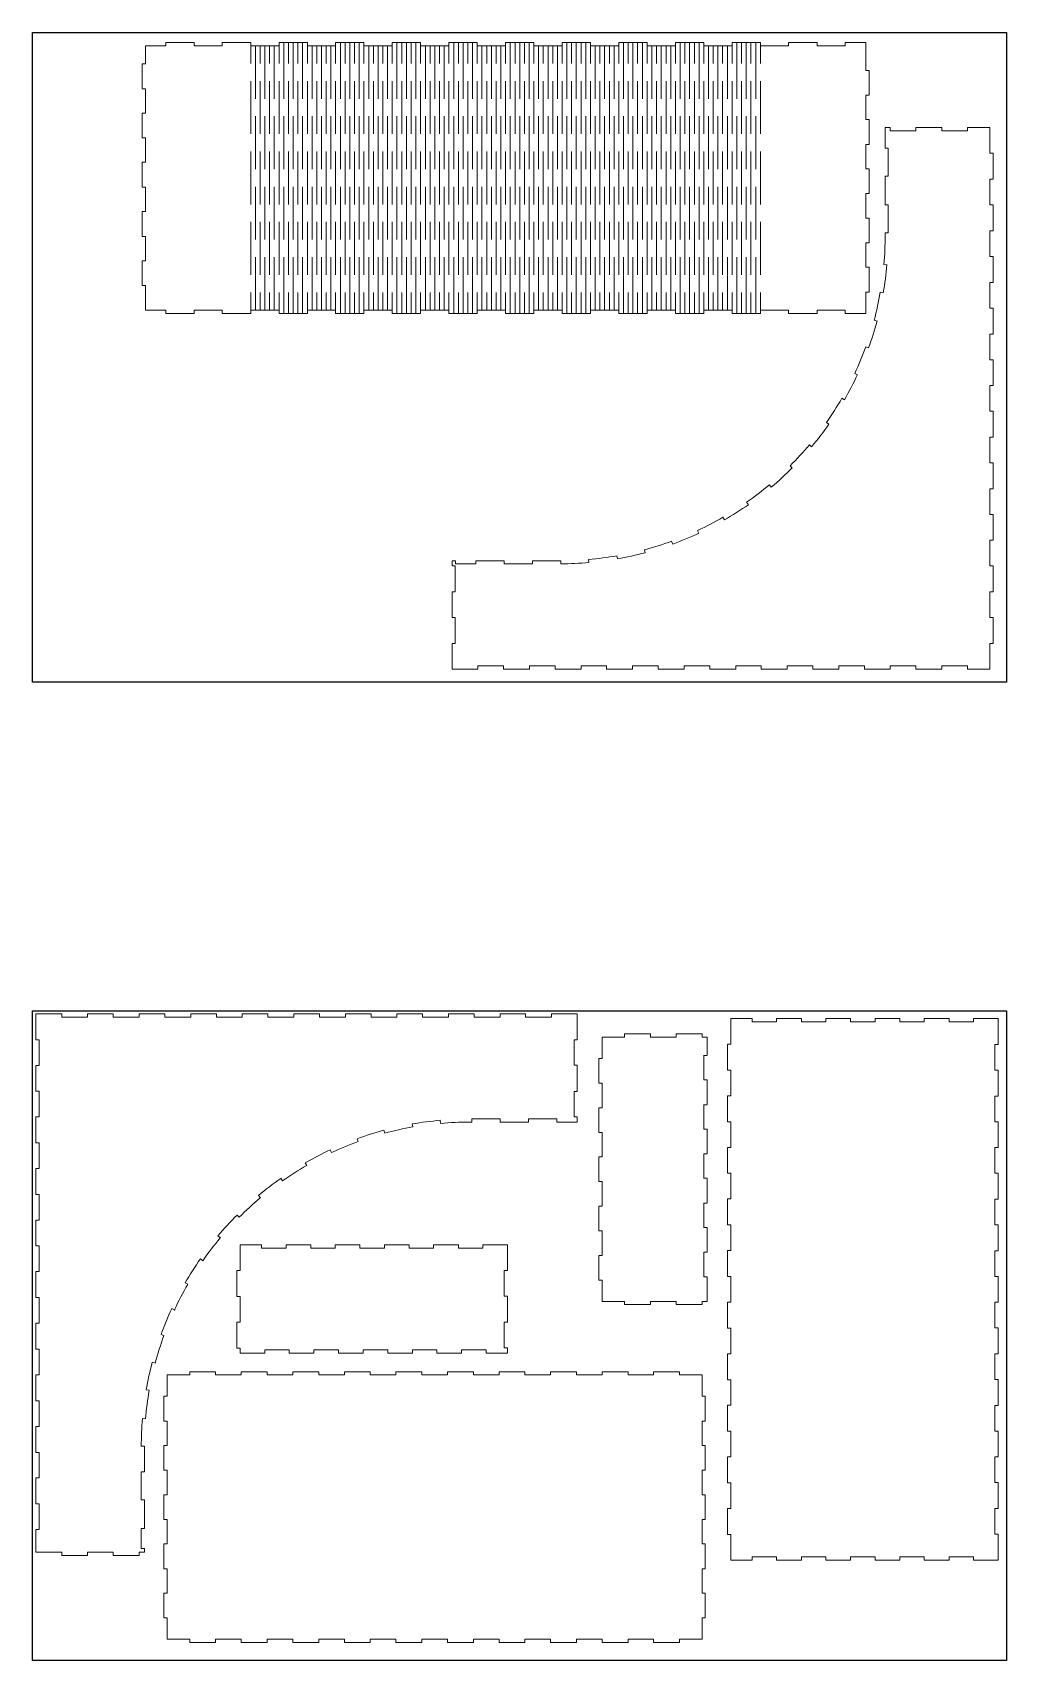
# Model space of a CAD drawing. Header units: millimetres. Extents: x -828 to 5071, y 1205 to 5492.
# Drawn here: x -828 to 72, y 1205 to 2709 of the extents above; entities that cross this region are included whole.
import ezdxf

# ---------------------------------------------------------------- set-up
doc = ezdxf.new("R2010")
doc.units = ezdxf.units.MM
doc.layers.get('0').update_dxf_attribs({"true_color": 0xe7f0ff})
doc.layers.add('Layer 1', color=7, linetype='Continuous')

msp = doc.modelspace()

# ---------------------------------------------------------------- linework, layer by layer
at = {"color": 5}
for p, q in [((-828.3, 2708.7), (71.7, 2708.7)), ((-828.3, 2108.7), (-828.3, 2708.7)), ((71.7, 2708.7), (71.7, 2108.7)), ((71.7, 2108.7), (-828.3, 2108.7)), ((-828.3, 1805.2), (71.7, 1805.2)), ((-828.3, 1205.2), (-828.3, 1805.2)), ((71.7, 1805.2), (71.7, 1205.2)), ((71.7, 1205.2), (-828.3, 1205.2))]:
    msp.add_line(p, q, dxfattribs=at)
at = {"layer": 'Layer 1', "color": 5, "lineweight": 5}
for p, q in [((-705.2, 2696.4), (-724, 2696.4)), ((-724, 2696.4), (-724, 2679.8)), ((-678.9, 2699.4), (-705.2, 2699.4)), ((-705.2, 2699.4), (-705.2, 2696.4)), ((-678.9, 2696.4), (-678.9, 2699.4)), ((-652.9, 2696.4), (-678.9, 2696.4)), ((-626.6, 2699.4), (-652.9, 2699.4)), ((-652.9, 2699.4), (-652.9, 2696.4)), ((-626.7, 2680.2), (-626.7, 2696.4)), ((-626.7, 2696.4), (-600.5, 2696.4)), ((-626.6, 2699.4), (-626.6, 2696.4)), ((-622.3, 2680.2), (-622.3, 2696.4)), ((-617.9, 2680.2), (-617.9, 2696.4)), ((-613.6, 2680.2), (-613.6, 2696.4)), ((-609.2, 2680.2), (-609.2, 2696.4)), ((-604.9, 2680.2), (-604.9, 2696.4)), ((-600.5, 2680.2), (-600.5, 2699.4)), ((-600.5, 2696.4), (-600.5, 2699.4)), ((-600.5, 2699.4), (-574.3, 2699.4)), ((-596.1, 2680.2), (-596.1, 2699.4)), ((-591.8, 2680.2), (-591.8, 2699.4)), ((-587.4, 2680.2), (-587.4, 2699.4)), ((-583.1, 2680.2), (-583.1, 2699.4)), ((-578.7, 2680.2), (-578.7, 2699.4)), ((-574.3, 2680.2), (-574.3, 2699.4)), ((-574.3, 2699.4), (-574.3, 2696.4)), ((-574.3, 2696.4), (-548.2, 2696.4)), ((-570, 2680.2), (-570, 2696.4)), ((-565.6, 2680.2), (-565.6, 2696.4)), ((-561.3, 2680.2), (-561.3, 2696.4)), ((-556.9, 2680.2), (-556.9, 2696.4)), ((-552.5, 2680.2), (-552.5, 2696.4)), ((-548.2, 2680.2), (-548.2, 2699.4)), ((-548.2, 2696.4), (-548.2, 2699.4)), ((-548.2, 2699.4), (-522, 2699.4)), ((-543.8, 2680.2), (-543.8, 2699.4)), ((-539.4, 2680.2), (-539.4, 2699.4)), ((-535.1, 2680.2), (-535.1, 2699.4)), ((-530.7, 2680.2), (-530.7, 2699.4)), ((-526.4, 2680.2), (-526.4, 2699.4)), ((-522, 2680.2), (-522, 2699.4)), ((-522, 2699.4), (-522, 2696.4)), ((-522, 2696.4), (-495.8, 2696.4)), ((-517.6, 2680.2), (-517.6, 2696.4)), ((-513.3, 2680.2), (-513.3, 2696.4)), ((-508.9, 2680.2), (-508.9, 2696.4)), ((-504.6, 2680.2), (-504.6, 2696.4)), ((-500.2, 2680.2), (-500.2, 2696.4)), ((-495.8, 2680.2), (-495.8, 2699.4)), ((-495.8, 2696.4), (-495.8, 2699.4)), ((-495.8, 2699.4), (-469.7, 2699.4)), ((-491.5, 2680.2), (-491.5, 2699.4)), ((-487.1, 2680.2), (-487.1, 2699.4)), ((-482.8, 2680.2), (-482.8, 2699.4)), ((-478.4, 2680.2), (-478.4, 2699.4)), ((-474, 2680.2), (-474, 2699.4)), ((-469.7, 2680.2), (-469.7, 2699.4)), ((-469.7, 2699.4), (-469.7, 2696.4)), ((-469.7, 2696.4), (-443.5, 2696.4)), ((-465.3, 2680.2), (-465.3, 2696.4)), ((-460.9, 2680.2), (-460.9, 2696.4)), ((-456.6, 2680.2), (-456.6, 2696.4)), ((-452.2, 2680.2), (-452.2, 2696.4)), ((-447.9, 2680.2), (-447.9, 2696.4)), ((-443.5, 2680.2), (-443.5, 2699.4)), ((-443.5, 2696.4), (-443.5, 2699.4)), ((-443.5, 2699.4), (-417.3, 2699.4)), ((-439.1, 2680.2), (-439.1, 2699.4)), ((-434.8, 2680.2), (-434.8, 2699.4)), ((-430.4, 2680.2), (-430.4, 2699.4)), ((-426.1, 2680.2), (-426.1, 2699.4)), ((-421.7, 2680.2), (-421.7, 2699.4)), ((-417.3, 2680.2), (-417.3, 2699.4)), ((-417.3, 2699.4), (-417.3, 2696.4)), ((-417.3, 2696.4), (-391.2, 2696.4)), ((-413, 2680.2), (-413, 2696.4)), ((-408.6, 2680.2), (-408.6, 2696.4)), ((-404.3, 2680.2), (-404.3, 2696.4)), ((-399.9, 2680.2), (-399.9, 2696.4)), ((-395.5, 2680.2), (-395.5, 2696.4)), ((-391.2, 2680.2), (-391.2, 2699.4)), ((-391.2, 2696.4), (-391.2, 2699.4)), ((-391.2, 2699.4), (-365, 2699.4)), ((-386.8, 2680.2), (-386.8, 2699.4)), ((-382.4, 2680.2), (-382.4, 2699.4)), ((-378.1, 2680.2), (-378.1, 2699.4)), ((-373.7, 2680.2), (-373.7, 2699.4)), ((-369.4, 2680.2), (-369.4, 2699.4)), ((-365, 2680.2), (-365, 2699.4)), ((-365, 2699.4), (-365, 2696.4)), ((-365, 2696.4), (-338.8, 2696.4)), ((-360.6, 2680.2), (-360.6, 2696.4)), ((-356.3, 2680.2), (-356.3, 2696.4)), ((-351.9, 2680.2), (-351.9, 2696.4)), ((-347.6, 2680.2), (-347.6, 2696.4)), ((-343.2, 2680.2), (-343.2, 2696.4)), ((-338.8, 2680.2), (-338.8, 2699.4)), ((-338.8, 2696.4), (-338.8, 2699.4)), ((-338.8, 2699.4), (-312.7, 2699.4)), ((-334.5, 2680.2), (-334.5, 2699.4)), ((-330.1, 2680.2), (-330.1, 2699.4)), ((-325.8, 2680.2), (-325.8, 2699.4)), ((-321.4, 2680.2), (-321.4, 2699.4)), ((-317, 2680.2), (-317, 2699.4)), ((-312.7, 2680.2), (-312.7, 2699.4)), ((-312.7, 2699.4), (-312.7, 2696.4)), ((-312.7, 2696.4), (-286.5, 2696.4)), ((-308.3, 2680.2), (-308.3, 2696.4)), ((-303.9, 2680.2), (-303.9, 2696.4)), ((-299.6, 2680.2), (-299.6, 2696.4)), ((-295.2, 2680.2), (-295.2, 2696.4)), ((-290.9, 2680.2), (-290.9, 2696.4)), ((-286.5, 2680.2), (-286.5, 2699.4)), ((-286.5, 2696.4), (-286.5, 2699.4)), ((-286.5, 2699.4), (-260.3, 2699.4)), ((-282.1, 2680.2), (-282.1, 2699.4)), ((-277.8, 2680.2), (-277.8, 2699.4)), ((-273.4, 2680.2), (-273.4, 2699.4)), ((-269.1, 2680.2), (-269.1, 2699.4)), ((-264.7, 2680.2), (-264.7, 2699.4)), ((-260.3, 2680.2), (-260.3, 2699.4)), ((-260.3, 2699.4), (-260.3, 2696.4)), ((-260.3, 2696.4), (-234.2, 2696.4)), ((-256, 2680.2), (-256, 2696.4)), ((-251.6, 2680.2), (-251.6, 2696.4)), ((-247.3, 2680.2), (-247.3, 2696.4)), ((-242.9, 2680.2), (-242.9, 2696.4)), ((-238.5, 2680.2), (-238.5, 2696.4)), ((-234.2, 2680.2), (-234.2, 2699.4)), ((-234.2, 2696.4), (-234.2, 2699.4)), ((-234.2, 2699.4), (-208, 2699.4)), ((-229.8, 2680.2), (-229.8, 2699.4)), ((-225.5, 2680.2), (-225.5, 2699.4)), ((-221.1, 2680.2), (-221.1, 2699.4)), ((-216.7, 2680.2), (-216.7, 2699.4)), ((-212.4, 2680.2), (-212.4, 2699.4)), ((-208, 2680.2), (-208, 2699.4)), ((-208, 2699.4), (-208, 2696.4)), ((-208, 2696.4), (-181.8, 2696.4)), ((-203.6, 2680.2), (-203.6, 2696.4)), ((-199.3, 2680.2), (-199.3, 2696.4)), ((-194.9, 2680.2), (-194.9, 2696.4)), ((-190.6, 2680.2), (-190.6, 2696.4)), ((-186.2, 2680.2), (-186.2, 2696.4)), ((-181.8, 2680.2), (-181.8, 2699.4)), ((-181.8, 2696.4), (-181.8, 2699.4)), ((-181.8, 2699.4), (-155.7, 2699.4)), ((-177.5, 2680.2), (-177.5, 2699.4)), ((-173.1, 2680.2), (-173.1, 2699.4)), ((-168.8, 2680.2), (-168.8, 2699.4)), ((-164.4, 2680.2), (-164.4, 2699.4)), ((-160, 2680.2), (-160, 2699.4)), ((-155.7, 2680.2), (-155.7, 2699.4)), ((-155.7, 2699.4), (-155.7, 2696.4)), ((-155.7, 2680.2), (-155.7, 2699.4)), ((-155.7, 2696.4), (-129.6, 2696.4)), ((-155.6, 2680.2), (-155.6, 2699.4)), ((-129.6, 2699.4), (-103.3, 2699.4)), ((-103.3, 2699.4), (-129.6, 2699.4)), ((-129.6, 2696.4), (-129.6, 2699.4)), ((-103.3, 2699.4), (-103.3, 2696.4)), ((-103.3, 2696.4), (-77.2, 2696.4)), ((-58.3, 2699.4), (-77.2, 2699.4)), ((-77.2, 2696.4), (-77.2, 2699.4)), ((-58.3, 2673.8), (-58.3, 2699.4)), ((-58.3, 2699.4), (-58.3, 2699.4)), ((-58.3, 2699.4), (-58.3, 2699.4)), ((-727, 2679.8), (-727, 2656.9)), ((-724, 2679.8), (-727, 2679.8)), ((-622.3, 2647.6), (-622.3, 2680.2)), ((-613.6, 2647.6), (-613.6, 2680.2)), ((-604.9, 2647.6), (-604.9, 2680.2)), ((-596.1, 2647.6), (-596.1, 2680.2)), ((-587.4, 2647.6), (-587.4, 2680.2)), ((-578.7, 2647.6), (-578.7, 2680.2)), ((-570, 2647.6), (-570, 2680.2)), ((-561.3, 2647.6), (-561.3, 2680.2)), ((-552.5, 2647.6), (-552.5, 2680.2)), ((-543.8, 2647.6), (-543.8, 2680.2)), ((-535.1, 2647.6), (-535.1, 2680.2)), ((-526.4, 2647.6), (-526.4, 2680.2)), ((-517.6, 2647.6), (-517.6, 2680.2)), ((-508.9, 2647.6), (-508.9, 2680.2)), ((-500.2, 2647.6), (-500.2, 2680.2)), ((-491.5, 2647.6), (-491.5, 2680.2)), ((-482.8, 2647.6), (-482.8, 2680.2)), ((-474, 2647.6), (-474, 2680.2)), ((-465.3, 2647.6), (-465.3, 2680.2)), ((-456.6, 2647.6), (-456.6, 2680.2)), ((-447.9, 2647.6), (-447.9, 2680.2)), ((-439.1, 2647.6), (-439.1, 2680.2)), ((-430.4, 2647.6), (-430.4, 2680.2)), ((-421.7, 2647.6), (-421.7, 2680.2)), ((-413, 2647.6), (-413, 2680.2)), ((-404.3, 2647.6), (-404.3, 2680.2)), ((-395.5, 2647.6), (-395.5, 2680.2)), ((-386.8, 2647.6), (-386.8, 2680.2)), ((-378.1, 2647.6), (-378.1, 2680.2)), ((-369.4, 2647.6), (-369.4, 2680.2)), ((-360.6, 2647.6), (-360.6, 2680.2)), ((-351.9, 2647.6), (-351.9, 2680.2)), ((-343.2, 2647.6), (-343.2, 2680.2)), ((-334.5, 2647.6), (-334.5, 2680.2)), ((-325.8, 2647.6), (-325.8, 2680.2)), ((-317, 2647.6), (-317, 2680.2)), ((-308.3, 2647.6), (-308.3, 2680.2)), ((-299.6, 2647.6), (-299.6, 2680.2)), ((-290.9, 2647.6), (-290.9, 2680.2)), ((-282.1, 2647.6), (-282.1, 2680.2)), ((-273.4, 2647.6), (-273.4, 2680.2)), ((-264.7, 2647.6), (-264.7, 2680.2)), ((-256, 2647.6), (-256, 2680.2)), ((-247.3, 2647.6), (-247.3, 2680.2)), ((-238.5, 2647.6), (-238.5, 2680.2)), ((-229.8, 2647.6), (-229.8, 2680.2)), ((-221.1, 2647.6), (-221.1, 2680.2)), ((-212.4, 2647.6), (-212.4, 2680.2)), ((-203.6, 2647.6), (-203.6, 2680.2)), ((-194.9, 2647.6), (-194.9, 2680.2)), ((-186.2, 2647.6), (-186.2, 2680.2)), ((-177.5, 2647.6), (-177.5, 2680.2)), ((-168.8, 2647.6), (-168.8, 2680.2)), ((-160, 2647.6), (-160, 2680.2)), ((-626.7, 2647.6), (-626.7, 2663.9)), ((-617.9, 2647.6), (-617.9, 2663.9)), ((-609.2, 2647.6), (-609.2, 2663.9)), ((-600.5, 2647.6), (-600.5, 2663.9)), ((-591.8, 2647.6), (-591.8, 2663.9)), ((-583.1, 2647.6), (-583.1, 2663.9)), ((-574.3, 2647.6), (-574.3, 2663.9)), ((-565.6, 2647.6), (-565.6, 2663.9)), ((-556.9, 2647.6), (-556.9, 2663.9)), ((-548.2, 2647.6), (-548.2, 2663.9)), ((-539.4, 2647.6), (-539.4, 2663.9)), ((-530.7, 2647.6), (-530.7, 2663.9)), ((-522, 2647.6), (-522, 2663.9)), ((-513.3, 2647.6), (-513.3, 2663.9)), ((-504.6, 2647.6), (-504.6, 2663.9)), ((-495.8, 2647.6), (-495.8, 2663.9)), ((-487.1, 2647.6), (-487.1, 2663.9)), ((-478.4, 2647.6), (-478.4, 2663.9)), ((-469.7, 2647.6), (-469.7, 2663.9)), ((-460.9, 2647.6), (-460.9, 2663.9)), ((-452.2, 2647.6), (-452.2, 2663.9)), ((-443.5, 2647.6), (-443.5, 2663.9)), ((-434.8, 2647.6), (-434.8, 2663.9)), ((-426.1, 2647.6), (-426.1, 2663.9)), ((-417.3, 2647.6), (-417.3, 2663.9)), ((-408.6, 2647.6), (-408.6, 2663.9)), ((-399.9, 2647.6), (-399.9, 2663.9)), ((-391.2, 2647.6), (-391.2, 2663.9)), ((-382.4, 2647.6), (-382.4, 2663.9)), ((-373.7, 2647.6), (-373.7, 2663.9)), ((-365, 2647.6), (-365, 2663.9)), ((-356.3, 2647.6), (-356.3, 2663.9)), ((-347.6, 2647.6), (-347.6, 2663.9)), ((-338.8, 2647.6), (-338.8, 2663.9)), ((-330.1, 2647.6), (-330.1, 2663.9)), ((-321.4, 2647.6), (-321.4, 2663.9)), ((-312.7, 2647.6), (-312.7, 2663.9)), ((-303.9, 2647.6), (-303.9, 2663.9)), ((-295.2, 2647.6), (-295.2, 2663.9)), ((-286.5, 2647.6), (-286.5, 2663.9)), ((-277.8, 2647.6), (-277.8, 2663.9)), ((-269.1, 2647.6), (-269.1, 2663.9)), ((-260.3, 2647.6), (-260.3, 2663.9)), ((-251.6, 2647.6), (-251.6, 2663.9)), ((-242.9, 2647.6), (-242.9, 2663.9)), ((-234.2, 2647.6), (-234.2, 2663.9)), ((-225.5, 2647.6), (-225.5, 2663.9)), ((-216.7, 2647.6), (-216.7, 2663.9)), ((-208, 2647.6), (-208, 2663.9)), ((-199.3, 2647.6), (-199.3, 2663.9)), ((-190.6, 2647.6), (-190.6, 2663.9)), ((-181.8, 2647.6), (-181.8, 2663.9)), ((-173.1, 2647.6), (-173.1, 2663.9)), ((-164.4, 2647.6), (-164.4, 2663.9)), ((-155.7, 2647.6), (-155.7, 2663.9)), ((-155.7, 2647.6), (-155.7, 2663.9)), ((-55.3, 2673.8), (-58.3, 2673.8)), ((-55.3, 2650.9), (-55.3, 2673.8)), ((-727, 2656.9), (-724, 2656.9)), ((-724, 2656.9), (-724, 2634.3)), ((-626.7, 2615.1), (-626.7, 2647.6)), ((-617.9, 2615.1), (-617.9, 2647.6)), ((-609.2, 2615.1), (-609.2, 2647.6)), ((-600.5, 2615.1), (-600.5, 2647.6)), ((-591.8, 2615.1), (-591.8, 2647.6)), ((-583.1, 2615.1), (-583.1, 2647.6)), ((-574.3, 2615.1), (-574.3, 2647.6)), ((-565.6, 2615.1), (-565.6, 2647.6)), ((-556.9, 2615.1), (-556.9, 2647.6)), ((-548.2, 2615.1), (-548.2, 2647.6)), ((-539.4, 2615.1), (-539.4, 2647.6)), ((-530.7, 2615.1), (-530.7, 2647.6)), ((-522, 2615.1), (-522, 2647.6)), ((-513.3, 2615.1), (-513.3, 2647.6)), ((-504.6, 2615.1), (-504.6, 2647.6)), ((-495.8, 2615.1), (-495.8, 2647.6)), ((-487.1, 2615.1), (-487.1, 2647.6)), ((-478.4, 2615.1), (-478.4, 2647.6)), ((-469.7, 2615.1), (-469.7, 2647.6)), ((-460.9, 2615.1), (-460.9, 2647.6)), ((-452.2, 2615.1), (-452.2, 2647.6)), ((-443.5, 2615.1), (-443.5, 2647.6)), ((-434.8, 2615.1), (-434.8, 2647.6)), ((-426.1, 2615.1), (-426.1, 2647.6)), ((-417.3, 2615.1), (-417.3, 2647.6)), ((-408.6, 2615.1), (-408.6, 2647.6)), ((-399.9, 2615.1), (-399.9, 2647.6)), ((-391.2, 2615.1), (-391.2, 2647.6)), ((-382.4, 2615.1), (-382.4, 2647.6)), ((-373.7, 2615.1), (-373.7, 2647.6)), ((-365, 2615.1), (-365, 2647.6)), ((-356.3, 2615.1), (-356.3, 2647.6)), ((-347.6, 2615.1), (-347.6, 2647.6)), ((-338.8, 2615.1), (-338.8, 2647.6)), ((-330.1, 2615.1), (-330.1, 2647.6)), ((-321.4, 2615.1), (-321.4, 2647.6)), ((-312.7, 2615.1), (-312.7, 2647.6)), ((-303.9, 2615.1), (-303.9, 2647.6)), ((-295.2, 2615.1), (-295.2, 2647.6)), ((-286.5, 2615.1), (-286.5, 2647.6)), ((-277.8, 2615.1), (-277.8, 2647.6)), ((-269.1, 2615.1), (-269.1, 2647.6)), ((-260.3, 2615.1), (-260.3, 2647.6)), ((-251.6, 2615.1), (-251.6, 2647.6)), ((-242.9, 2615.1), (-242.9, 2647.6)), ((-234.2, 2615.1), (-234.2, 2647.6)), ((-225.5, 2615.1), (-225.5, 2647.6)), ((-216.7, 2615.1), (-216.7, 2647.6)), ((-208, 2615.1), (-208, 2647.6)), ((-199.3, 2615.1), (-199.3, 2647.6)), ((-190.6, 2615.1), (-190.6, 2647.6)), ((-181.8, 2615.1), (-181.8, 2647.6)), ((-173.1, 2615.1), (-173.1, 2647.6)), ((-164.4, 2615.1), (-164.4, 2647.6)), ((-155.7, 2615.1), (-155.7, 2647.6)), ((-58.3, 2628.3), (-58.3, 2650.9)), ((-58.3, 2650.9), (-55.3, 2650.9)), ((-727, 2634.3), (-727, 2611.4)), ((-724, 2634.3), (-727, 2634.3)), ((-622.3, 2615.1), (-622.3, 2631.4)), ((-613.6, 2615.1), (-613.6, 2631.4)), ((-604.9, 2615.1), (-604.9, 2631.4)), ((-596.1, 2615.1), (-596.1, 2631.4)), ((-587.4, 2615.1), (-587.4, 2631.4)), ((-578.7, 2615.1), (-578.7, 2631.4)), ((-570, 2615.1), (-570, 2631.4)), ((-561.3, 2615.1), (-561.3, 2631.4)), ((-552.5, 2615.1), (-552.5, 2631.4)), ((-543.8, 2615.1), (-543.8, 2631.4)), ((-535.1, 2615.1), (-535.1, 2631.4)), ((-526.4, 2615.1), (-526.4, 2631.4)), ((-517.6, 2615.1), (-517.6, 2631.4)), ((-508.9, 2615.1), (-508.9, 2631.4)), ((-500.2, 2615.1), (-500.2, 2631.4)), ((-491.5, 2615.1), (-491.5, 2631.4)), ((-482.8, 2615.1), (-482.8, 2631.4)), ((-474, 2615.1), (-474, 2631.4)), ((-465.3, 2615.1), (-465.3, 2631.4)), ((-456.6, 2615.1), (-456.6, 2631.4)), ((-447.9, 2615.1), (-447.9, 2631.4)), ((-439.1, 2615.1), (-439.1, 2631.4)), ((-430.4, 2615.1), (-430.4, 2631.4)), ((-421.7, 2615.1), (-421.7, 2631.4)), ((-413, 2615.1), (-413, 2631.4)), ((-404.3, 2615.1), (-404.3, 2631.4)), ((-395.5, 2615.1), (-395.5, 2631.4)), ((-386.8, 2615.1), (-386.8, 2631.4)), ((-378.1, 2615.1), (-378.1, 2631.4)), ((-369.4, 2615.1), (-369.4, 2631.4)), ((-360.6, 2615.1), (-360.6, 2631.4)), ((-351.9, 2615.1), (-351.9, 2631.4)), ((-343.2, 2615.1), (-343.2, 2631.4)), ((-334.5, 2615.1), (-334.5, 2631.4)), ((-325.8, 2615.1), (-325.8, 2631.4)), ((-317, 2615.1), (-317, 2631.4)), ((-308.3, 2615.1), (-308.3, 2631.4)), ((-299.6, 2615.1), (-299.6, 2631.4)), ((-290.9, 2615.1), (-290.9, 2631.4)), ((-282.1, 2615.1), (-282.1, 2631.4)), ((-273.4, 2615.1), (-273.4, 2631.4)), ((-264.7, 2615.1), (-264.7, 2631.4)), ((-256, 2615.1), (-256, 2631.4)), ((-247.3, 2615.1), (-247.3, 2631.4)), ((-238.5, 2615.1), (-238.5, 2631.4)), ((-229.8, 2615.1), (-229.8, 2631.4)), ((-221.1, 2615.1), (-221.1, 2631.4)), ((-212.4, 2615.1), (-212.4, 2631.4)), ((-203.6, 2615.1), (-203.6, 2631.4)), ((-194.9, 2615.1), (-194.9, 2631.4)), ((-186.2, 2615.1), (-186.2, 2631.4)), ((-177.5, 2615.1), (-177.5, 2631.4)), ((-168.8, 2615.1), (-168.8, 2631.4)), ((-160, 2615.1), (-160, 2631.4)), ((-155.7, 2615.1), (-155.7, 2631.4)), ((-55.3, 2628.3), (-58.3, 2628.3)), ((-55.3, 2605.4), (-55.3, 2628.3)), ((-40.5, 2602), (-40.5, 2620.9)), ((-35.6, 2620.9), (-40.5, 2620.9)), ((-40.5, 2620.9), (-40.5, 2620.9)), ((-40.5, 2620.9), (-40.5, 2620.9)), ((-35.6, 2617.9), (-35.6, 2620.9)), ((-12.1, 2617.9), (-35.6, 2617.9)), ((12.1, 2620.9), (-12.1, 2620.9)), ((-12.1, 2620.9), (-12.1, 2617.9)), ((12.1, 2617.9), (12.1, 2620.9)), ((35.6, 2617.9), (12.1, 2617.9)), ((56.5, 2620.9), (35.6, 2620.9)), ((35.6, 2620.9), (35.6, 2617.9)), ((56.5, 2597.2), (56.5, 2620.9)), ((-727, 2611.4), (-724, 2611.4)), ((-724, 2611.4), (-724, 2588.9)), ((-622.3, 2582.6), (-622.3, 2615.1)), ((-613.6, 2582.6), (-613.6, 2615.1)), ((-604.9, 2582.6), (-604.9, 2615.1)), ((-596.1, 2582.6), (-596.1, 2615.1)), ((-587.4, 2582.6), (-587.4, 2615.1)), ((-578.7, 2582.6), (-578.7, 2615.1)), ((-570, 2582.6), (-570, 2615.1)), ((-561.3, 2582.6), (-561.3, 2615.1)), ((-552.5, 2582.6), (-552.5, 2615.1)), ((-543.8, 2582.6), (-543.8, 2615.1)), ((-535.1, 2582.6), (-535.1, 2615.1)), ((-526.4, 2582.6), (-526.4, 2615.1)), ((-517.6, 2582.6), (-517.6, 2615.1)), ((-508.9, 2582.6), (-508.9, 2615.1)), ((-500.2, 2582.6), (-500.2, 2615.1)), ((-491.5, 2582.6), (-491.5, 2615.1)), ((-482.8, 2582.6), (-482.8, 2615.1)), ((-474, 2582.6), (-474, 2615.1)), ((-465.3, 2582.6), (-465.3, 2615.1)), ((-456.6, 2582.6), (-456.6, 2615.1)), ((-447.9, 2582.6), (-447.9, 2615.1)), ((-439.1, 2582.6), (-439.1, 2615.1)), ((-430.4, 2582.6), (-430.4, 2615.1)), ((-421.7, 2582.6), (-421.7, 2615.1)), ((-413, 2582.6), (-413, 2615.1)), ((-404.3, 2582.6), (-404.3, 2615.1)), ((-395.5, 2582.6), (-395.5, 2615.1)), ((-386.8, 2582.6), (-386.8, 2615.1)), ((-378.1, 2582.6), (-378.1, 2615.1)), ((-369.4, 2582.6), (-369.4, 2615.1)), ((-360.6, 2582.6), (-360.6, 2615.1)), ((-351.9, 2582.6), (-351.9, 2615.1)), ((-343.2, 2582.6), (-343.2, 2615.1)), ((-334.5, 2582.6), (-334.5, 2615.1)), ((-325.8, 2582.6), (-325.8, 2615.1)), ((-317, 2582.6), (-317, 2615.1)), ((-308.3, 2582.6), (-308.3, 2615.1)), ((-299.6, 2582.6), (-299.6, 2615.1)), ((-290.9, 2582.6), (-290.9, 2615.1)), ((-282.1, 2582.6), (-282.1, 2615.1)), ((-273.4, 2582.6), (-273.4, 2615.1)), ((-264.7, 2582.6), (-264.7, 2615.1)), ((-256, 2582.6), (-256, 2615.1)), ((-247.3, 2582.6), (-247.3, 2615.1)), ((-238.5, 2582.6), (-238.5, 2615.1)), ((-229.8, 2582.6), (-229.8, 2615.1)), ((-221.1, 2582.6), (-221.1, 2615.1)), ((-212.4, 2582.6), (-212.4, 2615.1)), ((-203.6, 2582.6), (-203.6, 2615.1)), ((-194.9, 2582.6), (-194.9, 2615.1)), ((-186.2, 2582.6), (-186.2, 2615.1)), ((-177.5, 2582.6), (-177.5, 2615.1)), ((-168.8, 2582.6), (-168.8, 2615.1)), ((-160, 2582.6), (-160, 2615.1)), ((-58.3, 2582.9), (-58.3, 2605.4)), ((-58.3, 2605.4), (-55.3, 2605.4)), ((-37.5, 2602), (-40.5, 2602)), ((-37.5, 2576), (-37.5, 2602)), ((-727, 2588.9), (-727, 2566)), ((-724, 2588.9), (-727, 2588.9)), ((-626.7, 2582.6), (-626.7, 2598.8)), ((-617.9, 2582.6), (-617.9, 2598.8)), ((-609.2, 2582.6), (-609.2, 2598.8)), ((-600.5, 2582.6), (-600.5, 2598.8)), ((-591.8, 2582.6), (-591.8, 2598.8)), ((-583.1, 2582.6), (-583.1, 2598.8)), ((-574.3, 2582.6), (-574.3, 2598.8)), ((-565.6, 2582.6), (-565.6, 2598.8)), ((-556.9, 2582.6), (-556.9, 2598.8)), ((-548.2, 2582.6), (-548.2, 2598.8)), ((-539.4, 2582.6), (-539.4, 2598.8)), ((-530.7, 2582.6), (-530.7, 2598.8)), ((-522, 2582.6), (-522, 2598.8)), ((-513.3, 2582.6), (-513.3, 2598.8)), ((-504.6, 2582.6), (-504.6, 2598.8)), ((-495.8, 2582.6), (-495.8, 2598.8)), ((-487.1, 2582.6), (-487.1, 2598.8)), ((-478.4, 2582.6), (-478.4, 2598.8)), ((-469.7, 2582.6), (-469.7, 2598.8)), ((-460.9, 2582.6), (-460.9, 2598.8)), ((-452.2, 2582.6), (-452.2, 2598.8)), ((-443.5, 2582.6), (-443.5, 2598.8)), ((-434.8, 2582.6), (-434.8, 2598.8)), ((-426.1, 2582.6), (-426.1, 2598.8)), ((-417.3, 2582.6), (-417.3, 2598.8)), ((-408.6, 2582.6), (-408.6, 2598.8)), ((-399.9, 2582.6), (-399.9, 2598.8)), ((-391.2, 2582.6), (-391.2, 2598.8)), ((-382.4, 2582.6), (-382.4, 2598.8)), ((-373.7, 2582.6), (-373.7, 2598.8)), ((-365, 2582.6), (-365, 2598.8)), ((-356.3, 2582.6), (-356.3, 2598.8)), ((-347.6, 2582.6), (-347.6, 2598.8)), ((-338.8, 2582.6), (-338.8, 2598.8)), ((-330.1, 2582.6), (-330.1, 2598.8)), ((-321.4, 2582.6), (-321.4, 2598.8)), ((-312.7, 2582.6), (-312.7, 2598.8)), ((-303.9, 2582.6), (-303.9, 2598.8)), ((-295.2, 2582.6), (-295.2, 2598.8)), ((-286.5, 2582.6), (-286.5, 2598.8)), ((-277.8, 2582.6), (-277.8, 2598.8)), ((-269.1, 2582.6), (-269.1, 2598.8)), ((-260.3, 2582.6), (-260.3, 2598.8)), ((-251.6, 2582.6), (-251.6, 2598.8)), ((-242.9, 2582.6), (-242.9, 2598.8)), ((-234.2, 2582.6), (-234.2, 2598.8)), ((-225.5, 2582.6), (-225.5, 2598.8)), ((-216.7, 2582.6), (-216.7, 2598.8)), ((-208, 2582.6), (-208, 2598.8)), ((-199.3, 2582.6), (-199.3, 2598.8)), ((-190.6, 2582.6), (-190.6, 2598.8)), ((-181.8, 2582.6), (-181.8, 2598.8)), ((-173.1, 2582.6), (-173.1, 2598.8)), ((-164.4, 2582.6), (-164.4, 2598.8)), ((-155.7, 2582.6), (-155.7, 2598.8)), ((-155.7, 2582.6), (-155.7, 2598.8)), ((59.5, 2597.2), (56.5, 2597.2)), ((59.5, 2573.2), (59.5, 2597.2)), ((-626.7, 2550), (-626.7, 2582.6)), ((-617.9, 2550), (-617.9, 2582.6)), ((-609.2, 2550), (-609.2, 2582.6)), ((-600.5, 2550), (-600.5, 2582.6)), ((-591.8, 2550), (-591.8, 2582.6)), ((-583.1, 2550), (-583.1, 2582.6)), ((-574.3, 2550), (-574.3, 2582.6)), ((-565.6, 2550), (-565.6, 2582.6)), ((-556.9, 2550), (-556.9, 2582.6)), ((-548.2, 2550), (-548.2, 2582.6)), ((-539.4, 2550), (-539.4, 2582.6)), ((-530.7, 2550), (-530.7, 2582.6)), ((-522, 2550), (-522, 2582.6)), ((-513.3, 2550), (-513.3, 2582.6)), ((-504.6, 2550), (-504.6, 2582.6)), ((-495.8, 2550), (-495.8, 2582.6)), ((-487.1, 2550), (-487.1, 2582.6)), ((-478.4, 2550), (-478.4, 2582.6)), ((-469.7, 2550), (-469.7, 2582.6)), ((-460.9, 2550), (-460.9, 2582.6)), ((-452.2, 2550), (-452.2, 2582.6)), ((-443.5, 2550), (-443.5, 2582.6)), ((-434.8, 2550), (-434.8, 2582.6)), ((-426.1, 2550), (-426.1, 2582.6)), ((-417.3, 2550), (-417.3, 2582.6)), ((-408.6, 2550), (-408.6, 2582.6)), ((-399.9, 2550), (-399.9, 2582.6)), ((-391.2, 2550), (-391.2, 2582.6)), ((-382.4, 2550), (-382.4, 2582.6)), ((-373.7, 2550), (-373.7, 2582.6)), ((-365, 2550), (-365, 2582.6)), ((-356.3, 2550), (-356.3, 2582.6)), ((-347.6, 2550), (-347.6, 2582.6)), ((-338.8, 2550), (-338.8, 2582.6)), ((-330.1, 2550), (-330.1, 2582.6)), ((-321.4, 2550), (-321.4, 2582.6)), ((-312.7, 2550), (-312.7, 2582.6)), ((-303.9, 2550), (-303.9, 2582.6)), ((-295.2, 2550), (-295.2, 2582.6)), ((-286.5, 2550), (-286.5, 2582.6)), ((-277.8, 2550), (-277.8, 2582.6)), ((-269.1, 2550), (-269.1, 2582.6)), ((-260.3, 2550), (-260.3, 2582.6)), ((-251.6, 2550), (-251.6, 2582.6)), ((-242.9, 2550), (-242.9, 2582.6)), ((-234.2, 2550), (-234.2, 2582.6)), ((-225.5, 2550), (-225.5, 2582.6)), ((-216.7, 2550), (-216.7, 2582.6)), ((-208, 2550), (-208, 2582.6)), ((-199.3, 2550), (-199.3, 2582.6)), ((-190.6, 2550), (-190.6, 2582.6)), ((-181.8, 2550), (-181.8, 2582.6)), ((-173.1, 2550), (-173.1, 2582.6)), ((-164.4, 2550), (-164.4, 2582.6)), ((-155.7, 2550), (-155.7, 2582.6)), ((-55.3, 2582.9), (-58.3, 2582.9)), ((-55.3, 2560), (-55.3, 2582.9)), ((-40.5, 2549.6), (-40.5, 2576)), ((-40.5, 2576), (-37.5, 2576)), ((56.5, 2549.5), (56.5, 2573.2)), ((56.5, 2573.2), (59.5, 2573.2)), ((-727, 2566), (-724, 2566)), ((-724, 2566), (-724, 2543.4)), ((-622.3, 2550), (-622.3, 2566.3)), ((-613.6, 2550), (-613.6, 2566.3)), ((-604.9, 2550), (-604.9, 2566.3)), ((-596.1, 2550), (-596.1, 2566.3)), ((-587.4, 2550), (-587.4, 2566.3)), ((-578.7, 2550), (-578.7, 2566.3)), ((-570, 2550), (-570, 2566.3)), ((-561.3, 2550), (-561.3, 2566.3)), ((-552.5, 2550), (-552.5, 2566.3)), ((-543.8, 2550), (-543.8, 2566.3)), ((-535.1, 2550), (-535.1, 2566.3)), ((-526.4, 2550), (-526.4, 2566.3)), ((-517.6, 2550), (-517.6, 2566.3)), ((-508.9, 2550), (-508.9, 2566.3)), ((-500.2, 2550), (-500.2, 2566.3)), ((-491.5, 2550), (-491.5, 2566.3)), ((-482.8, 2550), (-482.8, 2566.3)), ((-474, 2550), (-474, 2566.3)), ((-465.3, 2550), (-465.3, 2566.3)), ((-456.6, 2550), (-456.6, 2566.3)), ((-447.9, 2550), (-447.9, 2566.3)), ((-439.1, 2550), (-439.1, 2566.3)), ((-430.4, 2550), (-430.4, 2566.3)), ((-421.7, 2550), (-421.7, 2566.3)), ((-413, 2550), (-413, 2566.3)), ((-404.3, 2550), (-404.3, 2566.3)), ((-395.5, 2550), (-395.5, 2566.3)), ((-386.8, 2550), (-386.8, 2566.3)), ((-378.1, 2550), (-378.1, 2566.3)), ((-369.4, 2550), (-369.4, 2566.3)), ((-360.6, 2550), (-360.6, 2566.3)), ((-351.9, 2550), (-351.9, 2566.3)), ((-343.2, 2550), (-343.2, 2566.3)), ((-334.5, 2550), (-334.5, 2566.3)), ((-325.8, 2550), (-325.8, 2566.3)), ((-317, 2550), (-317, 2566.3)), ((-308.3, 2550), (-308.3, 2566.3)), ((-299.6, 2550), (-299.6, 2566.3)), ((-290.9, 2550), (-290.9, 2566.3)), ((-282.1, 2550), (-282.1, 2566.3)), ((-273.4, 2550), (-273.4, 2566.3)), ((-264.7, 2550), (-264.7, 2566.3)), ((-256, 2550), (-256, 2566.3)), ((-247.3, 2550), (-247.3, 2566.3)), ((-238.5, 2550), (-238.5, 2566.3)), ((-229.8, 2550), (-229.8, 2566.3)), ((-221.1, 2550), (-221.1, 2566.3)), ((-212.4, 2550), (-212.4, 2566.3)), ((-203.6, 2550), (-203.6, 2566.3)), ((-194.9, 2550), (-194.9, 2566.3)), ((-186.2, 2550), (-186.2, 2566.3)), ((-177.5, 2550), (-177.5, 2566.3)), ((-168.8, 2550), (-168.8, 2566.3)), ((-160, 2550), (-160, 2566.3)), ((-155.7, 2550), (-155.7, 2566.3)), ((-58.3, 2537.4), (-58.3, 2560)), ((-58.3, 2560), (-55.3, 2560)), ((-727, 2543.4), (-727, 2520.5)), ((-724, 2543.4), (-727, 2543.4)), ((-622.3, 2517.5), (-622.3, 2550)), ((-613.6, 2517.5), (-613.6, 2550)), ((-604.9, 2517.5), (-604.9, 2550)), ((-596.1, 2517.5), (-596.1, 2550)), ((-587.4, 2517.5), (-587.4, 2550)), ((-578.7, 2517.5), (-578.7, 2550)), ((-570, 2517.5), (-570, 2550)), ((-561.3, 2517.5), (-561.3, 2550)), ((-552.5, 2517.5), (-552.5, 2550)), ((-543.8, 2517.5), (-543.8, 2550)), ((-535.1, 2517.5), (-535.1, 2550)), ((-526.4, 2517.5), (-526.4, 2550)), ((-517.6, 2517.5), (-517.6, 2550)), ((-508.9, 2517.5), (-508.9, 2550)), ((-500.2, 2517.5), (-500.2, 2550)), ((-491.5, 2517.5), (-491.5, 2550)), ((-482.8, 2517.5), (-482.8, 2550)), ((-474, 2517.5), (-474, 2550)), ((-465.3, 2517.5), (-465.3, 2550)), ((-456.6, 2517.5), (-456.6, 2550)), ((-447.9, 2517.5), (-447.9, 2550)), ((-439.1, 2517.5), (-439.1, 2550)), ((-430.4, 2517.5), (-430.4, 2550)), ((-421.7, 2517.5), (-421.7, 2550)), ((-413, 2517.5), (-413, 2550)), ((-404.3, 2517.5), (-404.3, 2550)), ((-395.5, 2517.5), (-395.5, 2550)), ((-386.8, 2517.5), (-386.8, 2550)), ((-378.1, 2517.5), (-378.1, 2550)), ((-369.4, 2517.5), (-369.4, 2550)), ((-360.6, 2517.5), (-360.6, 2550)), ((-351.9, 2517.5), (-351.9, 2550)), ((-343.2, 2517.5), (-343.2, 2550)), ((-334.5, 2517.5), (-334.5, 2550)), ((-325.8, 2517.5), (-325.8, 2550)), ((-317, 2517.5), (-317, 2550)), ((-308.3, 2517.5), (-308.3, 2550)), ((-299.6, 2517.5), (-299.6, 2550)), ((-290.9, 2517.5), (-290.9, 2550)), ((-282.1, 2517.5), (-282.1, 2550)), ((-273.4, 2517.5), (-273.4, 2550)), ((-264.7, 2517.5), (-264.7, 2550)), ((-256, 2517.5), (-256, 2550)), ((-247.3, 2517.5), (-247.3, 2550)), ((-238.5, 2517.5), (-238.5, 2550)), ((-229.8, 2517.5), (-229.8, 2550)), ((-221.1, 2517.5), (-221.1, 2550)), ((-212.4, 2517.5), (-212.4, 2550)), ((-203.6, 2517.5), (-203.6, 2550)), ((-194.9, 2517.5), (-194.9, 2550)), ((-186.2, 2517.5), (-186.2, 2550)), ((-177.5, 2517.5), (-177.5, 2550)), ((-168.8, 2517.5), (-168.8, 2550)), ((-160, 2517.5), (-160, 2550)), ((-37.5, 2549.6), (-40.5, 2549.6)), ((-37.5, 2523.6), (-37.5, 2549.6)), ((59.5, 2549.5), (56.5, 2549.5)), ((59.5, 2525.6), (59.5, 2549.5)), ((-626.7, 2517.5), (-626.7, 2533.8)), ((-617.9, 2517.5), (-617.9, 2533.8)), ((-609.2, 2517.5), (-609.2, 2533.8)), ((-600.5, 2517.5), (-600.5, 2533.8)), ((-591.8, 2517.5), (-591.8, 2533.8)), ((-583.1, 2517.5), (-583.1, 2533.8)), ((-574.3, 2517.5), (-574.3, 2533.8)), ((-565.6, 2517.5), (-565.6, 2533.8)), ((-556.9, 2517.5), (-556.9, 2533.8)), ((-548.2, 2517.5), (-548.2, 2533.8)), ((-539.4, 2517.5), (-539.4, 2533.8)), ((-530.7, 2517.5), (-530.7, 2533.8)), ((-522, 2517.5), (-522, 2533.8)), ((-513.3, 2517.5), (-513.3, 2533.8)), ((-504.6, 2517.5), (-504.6, 2533.8)), ((-495.8, 2517.5), (-495.8, 2533.8)), ((-487.1, 2517.5), (-487.1, 2533.8)), ((-478.4, 2517.5), (-478.4, 2533.8)), ((-469.7, 2517.5), (-469.7, 2533.8)), ((-460.9, 2517.5), (-460.9, 2533.8)), ((-452.2, 2517.5), (-452.2, 2533.8)), ((-443.5, 2517.5), (-443.5, 2533.8)), ((-434.8, 2517.5), (-434.8, 2533.8)), ((-426.1, 2517.5), (-426.1, 2533.8)), ((-417.3, 2517.5), (-417.3, 2533.8)), ((-408.6, 2517.5), (-408.6, 2533.8)), ((-399.9, 2517.5), (-399.9, 2533.8)), ((-391.2, 2517.5), (-391.2, 2533.8)), ((-382.4, 2517.5), (-382.4, 2533.8)), ((-373.7, 2517.5), (-373.7, 2533.8)), ((-365, 2517.5), (-365, 2533.8)), ((-356.3, 2517.5), (-356.3, 2533.8)), ((-347.6, 2517.5), (-347.6, 2533.8)), ((-338.8, 2517.5), (-338.8, 2533.8)), ((-330.1, 2517.5), (-330.1, 2533.8)), ((-321.4, 2517.5), (-321.4, 2533.8)), ((-312.7, 2517.5), (-312.7, 2533.8)), ((-303.9, 2517.5), (-303.9, 2533.8)), ((-295.2, 2517.5), (-295.2, 2533.8)), ((-286.5, 2517.5), (-286.5, 2533.8)), ((-277.8, 2517.5), (-277.8, 2533.8)), ((-269.1, 2517.5), (-269.1, 2533.8)), ((-260.3, 2517.5), (-260.3, 2533.8)), ((-251.6, 2517.5), (-251.6, 2533.8)), ((-242.9, 2517.5), (-242.9, 2533.8)), ((-234.2, 2517.5), (-234.2, 2533.8)), ((-225.5, 2517.5), (-225.5, 2533.8)), ((-216.7, 2517.5), (-216.7, 2533.8)), ((-208, 2517.5), (-208, 2533.8)), ((-199.3, 2517.5), (-199.3, 2533.8)), ((-190.6, 2517.5), (-190.6, 2533.8)), ((-181.8, 2517.5), (-181.8, 2533.8)), ((-173.1, 2517.5), (-173.1, 2533.8)), ((-164.4, 2517.5), (-164.4, 2533.8)), ((-155.7, 2517.5), (-155.7, 2533.8)), ((-155.7, 2517.5), (-155.7, 2533.8)), ((-55.3, 2537.4), (-58.3, 2537.4)), ((-55.3, 2514.5), (-55.3, 2537.4)), ((-727, 2520.5), (-724, 2520.5)), ((-724, 2520.5), (-724, 2498)), ((-626.7, 2485), (-626.7, 2517.5)), ((-617.9, 2485), (-617.9, 2517.5)), ((-609.2, 2485), (-609.2, 2517.5)), ((-600.5, 2485), (-600.5, 2517.5)), ((-591.8, 2485), (-591.8, 2517.5)), ((-583.1, 2485), (-583.1, 2517.5)), ((-574.3, 2485), (-574.3, 2517.5)), ((-565.6, 2485), (-565.6, 2517.5)), ((-556.9, 2485), (-556.9, 2517.5)), ((-548.2, 2485), (-548.2, 2517.5)), ((-539.4, 2485), (-539.4, 2517.5)), ((-530.7, 2485), (-530.7, 2517.5)), ((-522, 2485), (-522, 2517.5)), ((-513.3, 2485), (-513.3, 2517.5)), ((-504.6, 2485), (-504.6, 2517.5)), ((-495.8, 2485), (-495.8, 2517.5)), ((-487.1, 2485), (-487.1, 2517.5)), ((-478.4, 2485), (-478.4, 2517.5)), ((-469.7, 2485), (-469.7, 2517.5)), ((-460.9, 2485), (-460.9, 2517.5)), ((-452.2, 2485), (-452.2, 2517.5)), ((-443.5, 2485), (-443.5, 2517.5)), ((-434.8, 2485), (-434.8, 2517.5)), ((-426.1, 2485), (-426.1, 2517.5)), ((-417.3, 2485), (-417.3, 2517.5)), ((-408.6, 2485), (-408.6, 2517.5)), ((-399.9, 2485), (-399.9, 2517.5)), ((-391.2, 2485), (-391.2, 2517.5)), ((-382.4, 2485), (-382.4, 2517.5)), ((-373.7, 2485), (-373.7, 2517.5)), ((-365, 2485), (-365, 2517.5)), ((-356.3, 2485), (-356.3, 2517.5)), ((-347.6, 2485), (-347.6, 2517.5)), ((-338.8, 2485), (-338.8, 2517.5)), ((-330.1, 2485), (-330.1, 2517.5)), ((-321.4, 2485), (-321.4, 2517.5)), ((-312.7, 2485), (-312.7, 2517.5)), ((-303.9, 2485), (-303.9, 2517.5)), ((-295.2, 2485), (-295.2, 2517.5)), ((-286.5, 2485), (-286.5, 2517.5)), ((-277.8, 2485), (-277.8, 2517.5)), ((-269.1, 2485), (-269.1, 2517.5)), ((-260.3, 2485), (-260.3, 2517.5)), ((-251.6, 2485), (-251.6, 2517.5)), ((-242.9, 2485), (-242.9, 2517.5)), ((-234.2, 2485), (-234.2, 2517.5)), ((-225.5, 2485), (-225.5, 2517.5)), ((-216.7, 2485), (-216.7, 2517.5)), ((-208, 2485), (-208, 2517.5)), ((-199.3, 2485), (-199.3, 2517.5)), ((-190.6, 2485), (-190.6, 2517.5)), ((-181.8, 2485), (-181.8, 2517.5)), ((-173.1, 2485), (-173.1, 2517.5)), ((-164.4, 2485), (-164.4, 2517.5)), ((-155.7, 2485), (-155.7, 2517.5)), ((-58.3, 2492), (-58.3, 2514.5)), ((-58.3, 2514.5), (-55.3, 2514.5)), ((-40.5, 2521.3), (-40.5, 2523.6)), ((-40.5, 2523.6), (-37.5, 2523.6)), ((56.5, 2501.9), (56.5, 2525.6)), ((56.5, 2525.6), (59.5, 2525.6)), ((-724, 2498), (-727, 2498)), ((-727, 2475.1), (-727, 2498)), ((-622.3, 2452.4), (-622.3, 2501.2)), ((-613.6, 2452.4), (-613.6, 2501.2)), ((-604.9, 2452.4), (-604.9, 2501.2)), ((-596.1, 2449.4), (-596.1, 2501.2)), ((-587.4, 2449.4), (-587.4, 2501.2)), ((-578.7, 2449.4), (-578.7, 2501.2)), ((-570, 2452.4), (-570, 2501.2)), ((-561.3, 2452.4), (-561.3, 2501.2)), ((-552.5, 2452.4), (-552.5, 2501.2)), ((-543.8, 2449.4), (-543.8, 2501.2)), ((-535.1, 2449.4), (-535.1, 2501.2)), ((-526.4, 2449.4), (-526.4, 2501.2)), ((-517.6, 2452.4), (-517.6, 2501.2)), ((-508.9, 2452.4), (-508.9, 2501.2)), ((-500.2, 2452.4), (-500.2, 2501.2)), ((-491.5, 2449.4), (-491.5, 2501.2)), ((-482.8, 2449.4), (-482.8, 2501.2)), ((-474, 2449.4), (-474, 2501.2)), ((-465.3, 2452.4), (-465.3, 2501.2)), ((-456.6, 2452.4), (-456.6, 2501.2)), ((-447.9, 2452.4), (-447.9, 2501.2)), ((-439.1, 2449.4), (-439.1, 2501.2)), ((-430.4, 2449.4), (-430.4, 2501.2)), ((-421.7, 2449.4), (-421.7, 2501.2)), ((-413, 2452.4), (-413, 2501.2)), ((-404.3, 2452.4), (-404.3, 2501.2)), ((-395.5, 2452.4), (-395.5, 2501.2)), ((-386.8, 2449.4), (-386.8, 2501.2)), ((-378.1, 2449.4), (-378.1, 2501.2)), ((-369.4, 2449.4), (-369.4, 2501.2)), ((-360.6, 2452.4), (-360.6, 2501.2)), ((-351.9, 2452.4), (-351.9, 2501.2)), ((-343.2, 2452.4), (-343.2, 2501.2)), ((-334.5, 2449.4), (-334.5, 2501.2)), ((-325.8, 2449.4), (-325.8, 2501.2)), ((-317, 2449.4), (-317, 2501.2)), ((-308.3, 2452.4), (-308.3, 2501.2)), ((-299.6, 2452.4), (-299.6, 2501.2)), ((-290.9, 2452.4), (-290.9, 2501.2)), ((-282.1, 2449.4), (-282.1, 2501.2)), ((-273.4, 2449.4), (-273.4, 2501.2)), ((-264.7, 2449.4), (-264.7, 2501.2)), ((-256, 2452.4), (-256, 2501.2)), ((-247.3, 2452.4), (-247.3, 2501.2)), ((-238.5, 2452.4), (-238.5, 2501.2)), ((-229.8, 2449.4), (-229.8, 2501.2)), ((-221.1, 2449.4), (-221.1, 2501.2)), ((-212.4, 2449.4), (-212.4, 2501.2)), ((-203.6, 2452.4), (-203.6, 2501.2)), ((-194.9, 2452.4), (-194.9, 2501.2)), ((-186.2, 2452.4), (-186.2, 2501.2)), ((-177.5, 2449.4), (-177.5, 2501.2)), ((-168.8, 2449.4), (-168.8, 2501.2)), ((-160, 2449.4), (-160, 2501.2)), ((-155.7, 2485), (-155.7, 2501.2)), ((59.5, 2501.9), (56.5, 2501.9)), ((59.5, 2477.9), (59.5, 2501.9)), ((-55.3, 2492), (-58.3, 2492)), ((-55.3, 2469.1), (-55.3, 2492)), ((-38.7, 2494.3), (-41.6, 2494.6)), ((-727, 2475.1), (-724, 2475.1)), ((-724, 2475.1), (-724, 2452.4)), ((-626.7, 2452.4), (-626.7, 2468.7)), ((-617.9, 2452.4), (-617.9, 2468.7)), ((-609.2, 2452.4), (-609.2, 2468.7)), ((-600.5, 2449.4), (-600.5, 2468.7)), ((-591.8, 2449.4), (-591.8, 2468.7)), ((-583.1, 2449.4), (-583.1, 2468.7)), ((-574.3, 2449.4), (-574.3, 2468.7)), ((-565.6, 2452.4), (-565.6, 2468.7)), ((-556.9, 2452.4), (-556.9, 2468.7)), ((-548.2, 2449.4), (-548.2, 2468.7)), ((-539.4, 2449.4), (-539.4, 2468.7)), ((-530.7, 2449.4), (-530.7, 2468.7)), ((-522, 2449.4), (-522, 2468.7)), ((-513.3, 2452.4), (-513.3, 2468.7)), ((-504.6, 2452.4), (-504.6, 2468.7)), ((-495.8, 2449.4), (-495.8, 2468.7)), ((-487.1, 2449.4), (-487.1, 2468.7)), ((-478.4, 2449.4), (-478.4, 2468.7)), ((-469.7, 2449.4), (-469.7, 2468.7)), ((-460.9, 2452.4), (-460.9, 2468.7)), ((-452.2, 2452.4), (-452.2, 2468.7)), ((-443.5, 2449.4), (-443.5, 2468.7)), ((-434.8, 2449.4), (-434.8, 2468.7)), ((-426.1, 2449.4), (-426.1, 2468.7)), ((-417.3, 2449.4), (-417.3, 2468.7)), ((-408.6, 2452.4), (-408.6, 2468.7)), ((-399.9, 2452.4), (-399.9, 2468.7)), ((-391.2, 2449.4), (-391.2, 2468.7)), ((-382.4, 2449.4), (-382.4, 2468.7)), ((-373.7, 2449.4), (-373.7, 2468.7)), ((-365, 2449.4), (-365, 2468.7)), ((-356.3, 2452.4), (-356.3, 2468.7)), ((-347.6, 2452.4), (-347.6, 2468.7)), ((-338.8, 2449.4), (-338.8, 2468.7)), ((-330.1, 2449.4), (-330.1, 2468.7)), ((-321.4, 2449.4), (-321.4, 2468.7)), ((-312.7, 2449.4), (-312.7, 2468.7)), ((-303.9, 2452.4), (-303.9, 2468.7)), ((-295.2, 2452.4), (-295.2, 2468.7)), ((-286.5, 2449.4), (-286.5, 2468.7)), ((-277.8, 2449.4), (-277.8, 2468.7)), ((-269.1, 2449.4), (-269.1, 2468.7)), ((-260.3, 2449.4), (-260.3, 2468.7)), ((-251.6, 2452.4), (-251.6, 2468.7)), ((-242.9, 2452.4), (-242.9, 2468.7)), ((-234.2, 2449.4), (-234.2, 2468.7)), ((-225.5, 2449.4), (-225.5, 2468.7)), ((-216.7, 2449.4), (-216.7, 2468.7)), ((-208, 2449.4), (-208, 2468.7)), ((-199.3, 2452.4), (-199.3, 2468.7)), ((-190.6, 2452.4), (-190.6, 2468.7)), ((-181.8, 2449.4), (-181.8, 2468.7)), ((-173.1, 2449.4), (-173.1, 2468.7)), ((-164.4, 2449.4), (-164.4, 2468.7)), ((-155.7, 2449.4), (-155.7, 2468.7)), ((-155.7, 2449.4), (-155.7, 2468.7)), ((-58.3, 2449.4), (-58.3, 2469.1)), ((-58.3, 2469.1), (-55.3, 2469.1)), ((-44.9, 2468.9), (-42.1, 2468.4)), ((56.5, 2454.3), (56.5, 2477.9)), ((56.5, 2477.9), (59.5, 2477.9)), ((-705.2, 2452.4), (-724, 2452.4)), ((-724, 2452.4), (-724, 2452.4)), ((-724, 2452.4), (-724, 2452.4)), ((-705.2, 2449.4), (-705.2, 2452.4)), ((-652.9, 2452.4), (-678.9, 2452.4)), ((-678.9, 2452.4), (-678.9, 2449.4)), ((-652.9, 2449.4), (-652.9, 2452.4)), ((-626.6, 2449.4), (-626.6, 2452.4)), ((-626.6, 2452.4), (-600.5, 2452.4)), ((-600.5, 2452.4), (-600.5, 2449.4)), ((-574.3, 2449.4), (-574.3, 2452.4)), ((-574.3, 2452.4), (-548.2, 2452.4)), ((-548.2, 2452.4), (-548.2, 2449.4)), ((-522, 2449.4), (-522, 2452.4)), ((-522, 2452.4), (-495.8, 2452.4)), ((-495.8, 2452.4), (-495.8, 2449.4)), ((-469.7, 2449.4), (-469.7, 2452.4)), ((-469.7, 2452.4), (-443.5, 2452.4)), ((-443.5, 2452.4), (-443.5, 2449.4)), ((-417.3, 2449.4), (-417.3, 2452.4)), ((-417.3, 2452.4), (-391.2, 2452.4)), ((-391.2, 2452.4), (-391.2, 2449.4)), ((-365, 2449.4), (-365, 2452.4)), ((-365, 2452.4), (-338.8, 2452.4)), ((-338.8, 2452.4), (-338.8, 2449.4)), ((-312.7, 2449.4), (-312.7, 2452.4)), ((-312.7, 2452.4), (-286.5, 2452.4)), ((-286.5, 2452.4), (-286.5, 2449.4)), ((-260.3, 2449.4), (-260.3, 2452.4)), ((-260.3, 2452.4), (-234.2, 2452.4)), ((-234.2, 2452.4), (-234.2, 2449.4)), ((-208, 2449.4), (-208, 2452.4)), ((-208, 2452.4), (-181.8, 2452.4)), ((-181.8, 2452.4), (-181.8, 2449.4)), ((-155.7, 2449.4), (-155.7, 2452.4)), ((-155.7, 2452.4), (-129.6, 2452.4)), ((-155.7, 2452.4), (-155.7, 2449.4)), ((-129.6, 2452.4), (-129.6, 2449.4)), ((-103.3, 2452.4), (-77.2, 2452.4)), ((-103.3, 2449.4), (-103.3, 2452.4)), ((-77.2, 2452.4), (-77.2, 2449.4)), ((59.5, 2454.3), (56.5, 2454.3)), ((59.5, 2430.3), (59.5, 2454.3)), ((-678.9, 2449.4), (-705.2, 2449.4)), ((-705.2, 2449.4), (-678.9, 2449.4)), ((-626.7, 2449.4), (-652.9, 2449.4)), ((-652.9, 2449.4), (-626.6, 2449.4)), ((-626.7, 2449.4), (-626.7, 2449.4)), ((-626.7, 2449.4), (-626.7, 2449.4)), ((-600.5, 2449.4), (-574.3, 2449.4)), ((-548.2, 2449.4), (-522, 2449.4)), ((-495.8, 2449.4), (-469.7, 2449.4)), ((-443.5, 2449.4), (-417.3, 2449.4)), ((-391.2, 2449.4), (-365, 2449.4)), ((-338.8, 2449.4), (-312.7, 2449.4)), ((-286.5, 2449.4), (-260.3, 2449.4)), ((-234.2, 2449.4), (-208, 2449.4)), ((-181.8, 2449.4), (-155.7, 2449.4)), ((-129.6, 2449.4), (-103.3, 2449.4)), ((-77.2, 2449.4), (-58.3, 2449.4)), ((-47.9, 2442.3), (-50.6, 2443.1)), ((56.5, 2406.6), (56.5, 2430.3)), ((56.5, 2430.3), (59.5, 2430.3)), ((-58.4, 2418.4), (-55.7, 2417.4)), ((59.5, 2406.6), (56.5, 2406.6)), ((59.5, 2382.7), (59.5, 2406.6)), ((-65.9, 2392.7), (-68.5, 2393.9)), ((56.5, 2359), (56.5, 2382.7)), ((56.5, 2382.7), (59.5, 2382.7)), ((-80.5, 2371), (-78, 2369.5)), ((-92.4, 2347), (-94.7, 2348.6)), ((59.5, 2359), (56.5, 2359)), ((59.5, 2335), (59.5, 2359)), ((56.5, 2311.4), (56.5, 2335)), ((56.5, 2335), (59.5, 2335)), ((-110.4, 2328.1), (-108.3, 2326.2)), ((-126.3, 2306.5), (-128.3, 2308.6)), ((59.5, 2311.4), (56.5, 2311.4)), ((59.5, 2287.4), (59.5, 2311.4)), ((-147.4, 2291.1), (-145.6, 2288.9)), ((56.5, 2263.7), (56.5, 2287.4)), ((56.5, 2287.4), (59.5, 2287.4)), ((-166.8, 2272.6), (-168.4, 2275)), ((-190.3, 2261.1), (-188.8, 2258.6)), ((59.5, 2263.7), (56.5, 2263.7)), ((59.5, 2239.8), (59.5, 2263.7)), ((-212.5, 2246.3), (-213.7, 2248.8)), ((-288.2, 2225.4), (-287.7, 2222.6)), ((-262.2, 2228.3), (-262.9, 2231)), ((-237.7, 2239), (-236.7, 2236.3)), ((56.5, 2216.1), (56.5, 2239.8)), ((56.5, 2239.8), (59.5, 2239.8)), ((-440.6, 2220.9), (-440.6, 2216.1)), ((-437.4, 2220.9), (-440.6, 2220.9)), ((-440.6, 2216.1), (-437.6, 2216.1)), ((-437.6, 2216.1), (-437.6, 2192.1)), ((-437.4, 2220.9), (-437.4, 2217.9)), ((-437.4, 2217.9), (-418.7, 2217.9)), ((-418.7, 2217.9), (-418.7, 2220.9)), ((-418.7, 2220.9), (-392.4, 2220.9)), ((-392.4, 2220.9), (-392.4, 2217.9)), ((-392.4, 2217.9), (-366.4, 2217.9)), ((-366.4, 2217.9), (-366.4, 2220.9)), ((-366.4, 2220.9), (-340, 2220.9)), ((-340, 2220.9), (-340, 2218)), ((-314.2, 2219.2), (-314.4, 2222)), ((59.5, 2216.1), (56.5, 2216.1)), ((59.5, 2192.1), (59.5, 2216.1)), ((-437.6, 2192.1), (-440.6, 2192.1)), ((-440.6, 2192.1), (-440.6, 2168.5)), ((56.5, 2168.5), (56.5, 2192.1)), ((56.5, 2192.1), (59.5, 2192.1)), ((-440.6, 2168.5), (-437.6, 2168.5)), ((-437.6, 2168.5), (-437.6, 2144.5)), ((59.5, 2168.5), (56.5, 2168.5)), ((59.5, 2144.5), (59.5, 2168.5)), ((-437.6, 2144.5), (-440.6, 2144.5)), ((-440.6, 2144.5), (-440.6, 2120.7)), ((56.5, 2120.7), (56.5, 2144.5)), ((56.5, 2144.5), (59.5, 2144.5)), ((-440.6, 2120.7), (-416.7, 2120.7)), ((-416.7, 2120.7), (-416.7, 2123.7)), ((-416.7, 2123.7), (-393, 2123.7)), ((-393, 2123.7), (-393, 2120.7)), ((-393, 2120.7), (-369.1, 2120.7)), ((-369.1, 2120.7), (-369.1, 2123.7)), ((-369.1, 2123.7), (-345.4, 2123.7)), ((-345.4, 2123.7), (-345.4, 2120.7)), ((-345.4, 2120.7), (-321.4, 2120.7)), ((-321.4, 2120.7), (-321.4, 2123.7)), ((-321.4, 2123.7), (-297.8, 2123.7)), ((-297.8, 2123.7), (-297.8, 2120.7)), ((-297.8, 2120.7), (-273.8, 2120.7)), ((-273.8, 2120.7), (-273.8, 2123.7)), ((-273.8, 2123.7), (-250.1, 2123.7)), ((-250.1, 2123.7), (-250.1, 2120.7)), ((-250.1, 2120.7), (-226.2, 2120.7)), ((-226.2, 2120.7), (-226.2, 2123.7)), ((-226.2, 2123.7), (-202.5, 2123.7)), ((-202.5, 2123.7), (-202.5, 2120.7)), ((-202.5, 2120.7), (-178.5, 2120.7)), ((-178.5, 2120.7), (-178.5, 2123.7)), ((-178.5, 2123.7), (-154.9, 2123.7)), ((-154.9, 2123.7), (-154.9, 2120.7)), ((-154.9, 2120.7), (-130.9, 2120.7)), ((-130.9, 2120.7), (-130.9, 2123.7)), ((-130.9, 2123.7), (-107.2, 2123.7)), ((-107.2, 2123.7), (-107.2, 2120.7)), ((-107.2, 2120.7), (-83.3, 2120.7)), ((-83.3, 2120.7), (-83.3, 2123.7)), ((-83.3, 2123.7), (-59.6, 2123.7)), ((-59.6, 2123.7), (-59.6, 2120.7)), ((-59.6, 2120.7), (-35.6, 2120.7)), ((-35.6, 2120.7), (-35.6, 2123.7)), ((-35.6, 2123.7), (-12, 2123.7)), ((-12, 2123.7), (-12, 2120.7)), ((-12, 2120.7), (12, 2120.7)), ((12, 2120.7), (12, 2123.7)), ((12, 2123.7), (35.7, 2123.7)), ((35.7, 2123.7), (35.7, 2120.7)), ((35.7, 2120.7), (56.5, 2120.7)), ((-801.3, 1802.4), (-825.1, 1802.4)), ((-825.1, 1802.4), (-825.1, 1778.5)), ((-801.3, 1799.4), (-801.3, 1802.4)), ((-777.4, 1799.4), (-801.3, 1799.4)), ((-753.7, 1802.4), (-777.4, 1802.4)), ((-777.4, 1802.4), (-777.4, 1799.4)), ((-753.7, 1799.4), (-753.7, 1802.4)), ((-729.7, 1799.4), (-753.7, 1799.4)), ((-706.1, 1802.4), (-729.7, 1802.4)), ((-729.7, 1802.4), (-729.7, 1799.4)), ((-706.1, 1799.4), (-706.1, 1802.4)), ((-682.1, 1799.4), (-706.1, 1799.4)), ((-658.4, 1802.4), (-682.1, 1802.4)), ((-682.1, 1802.4), (-682.1, 1799.4)), ((-658.4, 1799.4), (-658.4, 1802.4)), ((-634.5, 1799.4), (-658.4, 1799.4)), ((-610.8, 1802.4), (-634.5, 1802.4)), ((-634.5, 1802.4), (-634.5, 1799.4)), ((-610.8, 1799.4), (-610.8, 1802.4)), ((-586.8, 1799.4), (-610.8, 1799.4)), ((-563.2, 1802.4), (-586.8, 1802.4)), ((-586.8, 1802.4), (-586.8, 1799.4)), ((-563.2, 1799.4), (-563.2, 1802.4)), ((-539.2, 1799.4), (-563.2, 1799.4)), ((-515.5, 1802.4), (-539.2, 1802.4)), ((-539.2, 1802.4), (-539.2, 1799.4)), ((-515.5, 1799.4), (-515.5, 1802.4)), ((-491.6, 1799.4), (-515.5, 1799.4)), ((-467.9, 1802.4), (-491.6, 1802.4)), ((-491.6, 1802.4), (-491.6, 1799.4)), ((-467.9, 1799.4), (-467.9, 1802.4)), ((-443.9, 1799.4), (-467.9, 1799.4)), ((-420.3, 1802.4), (-443.9, 1802.4)), ((-443.9, 1802.4), (-443.9, 1799.4)), ((-420.3, 1799.4), (-420.3, 1802.4)), ((-396.3, 1799.4), (-420.3, 1799.4)), ((-372.6, 1802.4), (-396.3, 1802.4)), ((-396.3, 1802.4), (-396.3, 1799.4)), ((-372.6, 1799.4), (-372.6, 1802.4)), ((-348.7, 1799.4), (-372.6, 1799.4)), ((-324.9, 1802.4), (-348.7, 1802.4)), ((-348.7, 1802.4), (-348.7, 1799.4)), ((-324.9, 1778.4), (-324.9, 1802.4)), ((-183.1, 1774.3), (-183.1, 1798)), ((-183.1, 1798), (-163.3, 1798)), ((-163.3, 1798), (-163.3, 1795)), ((-163.3, 1795), (-140.7, 1795)), ((-140.7, 1795), (-140.7, 1798)), ((-140.7, 1798), (-117.8, 1798)), ((-117.8, 1798), (-117.8, 1795)), ((-117.8, 1795), (-95.2, 1795)), ((-95.2, 1795), (-95.2, 1798)), ((-95.2, 1798), (-72.3, 1798)), ((-72.3, 1798), (-72.3, 1795)), ((-72.3, 1795), (-49.7, 1795)), ((-49.7, 1795), (-49.7, 1798)), ((-49.7, 1798), (-26.8, 1798)), ((-26.8, 1798), (-26.8, 1795)), ((-26.8, 1795), (-4.2, 1795)), ((-4.2, 1795), (-4.2, 1798)), ((-4.2, 1798), (18.7, 1798)), ((18.7, 1798), (18.7, 1795)), ((18.7, 1795), (41.2, 1795)), ((41.2, 1795), (41.2, 1798)), ((41.2, 1798), (64.1, 1798)), ((64.1, 1798), (64.1, 1774.1)), ((-825.1, 1778.5), (-822.1, 1778.5)), ((-822.1, 1778.5), (-822.1, 1754.8)), ((-327.9, 1754.9), (-327.9, 1778.4)), ((-327.9, 1778.4), (-324.9, 1778.4)), ((-281.2, 1780.8), (-301.9, 1780.8)), ((-301.9, 1780.8), (-301.9, 1761.1)), ((-257.2, 1783.8), (-281.2, 1783.8)), ((-281.2, 1783.8), (-281.2, 1780.8)), ((-257.2, 1780.8), (-257.2, 1783.8)), ((-233.5, 1780.8), (-257.2, 1780.8)), ((-209.6, 1783.8), (-233.5, 1783.8)), ((-233.5, 1783.8), (-233.5, 1780.8)), ((-209.6, 1780.9), (-209.6, 1783.8)), ((-204.9, 1780.9), (-209.6, 1780.9)), ((-204.9, 1764.1), (-204.9, 1780.9)), ((-186.1, 1750.3), (-186.1, 1774.3)), ((-186.1, 1774.3), (-183.1, 1774.3)), ((-304.9, 1761.1), (-304.9, 1738.3)), ((-301.9, 1761.1), (-304.9, 1761.1)), ((-207.9, 1741.3), (-207.9, 1764.1)), ((-207.9, 1764), (-204.9, 1764)), ((64.1, 1774.1), (61.1, 1774.1)), ((61.1, 1774.1), (61.1, 1750.5)), ((-822.1, 1754.8), (-825.1, 1754.8)), ((-825.1, 1754.8), (-825.1, 1730.9)), ((-324.9, 1754.9), (-327.9, 1754.9)), ((-324.9, 1730.8), (-324.9, 1754.9)), ((-183.1, 1750.3), (-186.1, 1750.3)), ((-183.1, 1726.7), (-183.1, 1750.3)), ((61.1, 1750.5), (64.1, 1750.5)), ((64.1, 1750.5), (64.1, 1726.5)), ((-825.1, 1730.9), (-822.1, 1730.9)), ((-822.1, 1730.9), (-822.1, 1707.2)), ((-327.9, 1707.3), (-327.9, 1730.8)), ((-327.9, 1730.8), (-324.9, 1730.8)), ((-304.9, 1738.3), (-301.9, 1738.3)), ((-301.9, 1738.3), (-301.9, 1715.7)), ((-204.9, 1741.4), (-207.9, 1741.4)), ((-204.9, 1718.6), (-204.9, 1741.3)), ((-304.9, 1715.7), (-304.9, 1692.8)), ((-301.9, 1715.7), (-304.9, 1715.7)), ((-207.9, 1695.9), (-207.9, 1718.6)), ((-207.9, 1718.5), (-204.9, 1718.5)), ((-186.1, 1702.7), (-186.1, 1726.7)), ((-186.1, 1726.7), (-183.1, 1726.7)), ((64.1, 1726.5), (61.1, 1726.5)), ((61.1, 1726.5), (61.1, 1702.8)), ((-822.1, 1707.2), (-825.1, 1707.2)), ((-825.1, 1707.2), (-825.1, 1683.2)), ((-476.9, 1697.9), (-477.4, 1700.7)), ((-451.5, 1704.1), (-451.2, 1701.3)), ((-424.5, 1702.4), (-422.2, 1702.4)), ((-422.2, 1705.4), (-396.2, 1705.4)), ((-422.2, 1702.4), (-422.2, 1705.4)), ((-396.2, 1705.4), (-396.2, 1702.4)), ((-396.2, 1702.4), (-369.9, 1702.4)), ((-369.9, 1705.4), (-343.8, 1705.4)), ((-369.9, 1702.4), (-369.9, 1705.4)), ((-343.8, 1705.4), (-343.8, 1702.4)), ((-343.8, 1702.4), (-324.9, 1702.4)), ((-324.9, 1707.3), (-327.9, 1707.3)), ((-324.9, 1702.4), (-324.9, 1707.3)), ((-183.1, 1702.7), (-186.1, 1702.7)), ((-183.1, 1679), (-183.1, 1702.7)), ((61.1, 1702.8), (64.1, 1702.8)), ((64.1, 1702.8), (64.1, 1678.9)), ((-527.4, 1684.4), (-528.4, 1687.1)), ((-503.5, 1695), (-502.7, 1692.2)), ((-304.9, 1692.8), (-301.9, 1692.8)), ((-301.9, 1692.8), (-301.9, 1670.2)), ((-204.9, 1696), (-207.9, 1696)), ((-204.9, 1673.2), (-204.9, 1695.9)), ((-825.1, 1683.2), (-822.1, 1683.2)), ((-822.1, 1683.2), (-822.1, 1659.6)), ((-553.1, 1676.9), (-551.9, 1674.3)), ((-304.9, 1670.2), (-304.9, 1647.4)), ((-301.9, 1670.2), (-304.9, 1670.2)), ((-207.9, 1650.4), (-207.9, 1673.2)), ((-207.9, 1673.1), (-204.9, 1673.1)), ((-186.1, 1655.1), (-186.1, 1679)), ((-186.1, 1679), (-183.1, 1679)), ((64.1, 1678.9), (61.1, 1678.9)), ((61.1, 1678.9), (61.1, 1655.2)), ((-822.1, 1659.6), (-825.1, 1659.6)), ((-825.1, 1659.6), (-825.1, 1635.6)), ((-574.9, 1662.4), (-576.3, 1664.9)), ((-183.1, 1655.1), (-186.1, 1655.1)), ((-183.1, 1631.4), (-183.1, 1655.1)), ((61.1, 1655.2), (64.1, 1655.2)), ((64.1, 1655.2), (64.1, 1631.2)), ((-598.8, 1650.5), (-597.2, 1648.2)), ((-304.9, 1647.4), (-301.9, 1647.4)), ((-301.9, 1647.4), (-301.9, 1624.8)), ((-204.9, 1650.5), (-207.9, 1650.5)), ((-204.9, 1627.7), (-204.9, 1650.4)), ((-825.1, 1635.6), (-822.1, 1635.6)), ((-822.1, 1635.6), (-822.1, 1611.9)), ((-617.7, 1632.4), (-619.6, 1634.6)), ((-304.9, 1624.8), (-304.9, 1601.9)), ((-301.9, 1624.8), (-304.9, 1624.8)), ((-207.9, 1605), (-207.9, 1627.7)), ((-207.9, 1627.6), (-204.9, 1627.6)), ((-186.1, 1607.4), (-186.1, 1631.4)), ((-186.1, 1631.4), (-183.1, 1631.4)), ((64.1, 1631.2), (61.1, 1631.2)), ((61.1, 1631.2), (61.1, 1607.6)), ((-822.1, 1611.9), (-825.1, 1611.9)), ((-825.1, 1611.9), (-825.1, 1588)), ((-639.3, 1616.5), (-637.3, 1614.5)), ((-654.7, 1595.4), (-656.9, 1597.3)), ((-304.9, 1601.9), (-301.9, 1601.9)), ((-301.9, 1601.9), (-301.9, 1579.3)), ((-204.9, 1605.1), (-207.9, 1605.1)), ((-204.9, 1582.2), (-204.9, 1605)), ((-183.1, 1607.4), (-186.1, 1607.4)), ((-183.1, 1583.8), (-183.1, 1607.4)), ((61.1, 1607.6), (64.1, 1607.6)), ((64.1, 1607.6), (64.1, 1583.6)), ((-825.1, 1588), (-822.1, 1588)), ((-822.1, 1588), (-822.1, 1564.3)), ((-616.6, 1589), (-636.4, 1589)), ((-636.4, 1589), (-636.4, 1565.3)), ((-616.6, 1586), (-616.6, 1589)), ((-594, 1586), (-616.6, 1586)), ((-571.2, 1589), (-594, 1589)), ((-594, 1589), (-594, 1586)), ((-571.2, 1586), (-571.2, 1589)), ((-548.6, 1586), (-571.2, 1586)), ((-525.7, 1589), (-548.6, 1589)), ((-548.6, 1589), (-548.6, 1586)), ((-525.7, 1586), (-525.7, 1589)), ((-503.1, 1586), (-525.7, 1586)), ((-480.3, 1589), (-503.1, 1589)), ((-503.1, 1589), (-503.1, 1586)), ((-480.3, 1586), (-480.3, 1589)), ((-457.7, 1586), (-480.3, 1586)), ((-434.8, 1589), (-457.7, 1589)), ((-457.7, 1589), (-457.7, 1586)), ((-434.8, 1586), (-434.8, 1589)), ((-412.2, 1586), (-434.8, 1586)), ((-389.4, 1589), (-412.2, 1589)), ((-412.2, 1589), (-412.2, 1586)), ((-389.4, 1565.2), (-389.4, 1589)), ((-304.9, 1579.3), (-304.9, 1556.4)), ((-301.9, 1579.3), (-304.9, 1579.3)), ((-207.9, 1559.5), (-207.9, 1582.2)), ((-207.9, 1582.2), (-204.9, 1582.2)), ((-186.1, 1559.8), (-186.1, 1583.8)), ((-186.1, 1583.8), (-183.1, 1583.8)), ((64.1, 1583.6), (61.1, 1583.6)), ((61.1, 1583.6), (61.1, 1559.9)), ((-822.1, 1564.3), (-825.1, 1564.3)), ((-825.1, 1564.3), (-825.1, 1540.3)), ((-673.2, 1576.1), (-670.9, 1574.4)), ((-639.4, 1565.3), (-639.4, 1541.3)), ((-636.4, 1565.3), (-639.4, 1565.3)), ((-392.4, 1541.5), (-392.4, 1565.2)), ((-392.4, 1565.2), (-389.4, 1565.2)), ((-684.8, 1552.6), (-687.2, 1554)), ((-304.9, 1556.4), (-301.9, 1556.4)), ((-301.9, 1556.4), (-301.9, 1536.8)), ((-204.9, 1559.6), (-207.9, 1559.6)), ((-204.9, 1536.8), (-204.9, 1559.5)), ((-183.1, 1559.8), (-186.1, 1559.8)), ((-183.1, 1536.1), (-183.1, 1559.8)), ((61.1, 1559.9), (64.1, 1559.9)), ((64.1, 1559.9), (64.1, 1536)), ((-825.1, 1540.3), (-822.1, 1540.3)), ((-822.1, 1540.3), (-822.1, 1516.7)), ((-639.4, 1541.3), (-636.4, 1541.3)), ((-636.4, 1541.3), (-636.4, 1517.7)), ((-389.4, 1541.5), (-392.4, 1541.5)), ((-389.4, 1517.5), (-389.4, 1541.5)), ((-301.9, 1536.8), (-281.2, 1536.8)), ((-281.2, 1536.8), (-281.2, 1533.8)), ((-281.2, 1533.8), (-257.2, 1533.8)), ((-257.2, 1536.8), (-233.5, 1536.8)), ((-257.2, 1533.8), (-257.2, 1536.8)), ((-233.5, 1536.8), (-233.5, 1533.8)), ((-233.5, 1533.8), (-209.6, 1533.8)), ((-209.7, 1536.7), (-204.9, 1536.7)), ((-209.6, 1533.8), (-209.6, 1536.8)), ((-186.1, 1512.2), (-186.1, 1536.1)), ((-186.1, 1536.1), (-183.1, 1536.1)), ((64.1, 1536), (61.1, 1536)), ((61.1, 1536), (61.1, 1512.3)), ((-699.6, 1530.3), (-697, 1529.1)), ((-822.1, 1516.7), (-825.1, 1516.7)), ((-825.1, 1516.7), (-825.1, 1492.7)), ((-706.9, 1505.2), (-709.5, 1506.2)), ((-639.4, 1517.7), (-639.4, 1493.7)), ((-636.4, 1517.7), (-639.4, 1517.7)), ((-392.4, 1493.9), (-392.4, 1517.5)), ((-392.4, 1517.5), (-389.4, 1517.5)), ((-183.1, 1512.2), (-186.1, 1512.2)), ((-183.1, 1488.5), (-183.1, 1512.2)), ((61.1, 1512.3), (64.1, 1512.3)), ((64.1, 1512.3), (64.1, 1488.3)), ((-825.1, 1492.7), (-822.1, 1492.7)), ((-822.1, 1492.7), (-822.1, 1469)), ((-639.4, 1493.7), (-636.5, 1493.7)), ((-636.5, 1493.7), (-636.5, 1489)), ((-636.5, 1489), (-613.6, 1489)), ((-636.4, 1489), (-636.4, 1489)), ((-636.4, 1489), (-636.4, 1489)), ((-636.4, 1489), (-636.4, 1489)), ((-613.6, 1492), (-591, 1492)), ((-613.6, 1489), (-613.6, 1492)), ((-591, 1492), (-591, 1489)), ((-591, 1489), (-568.2, 1489)), ((-568.2, 1492), (-545.6, 1492)), ((-568.2, 1489), (-568.2, 1492)), ((-545.6, 1492), (-545.6, 1489)), ((-545.6, 1489), (-522.7, 1489)), ((-522.7, 1492), (-500.1, 1492)), ((-522.7, 1489), (-522.7, 1492)), ((-500.1, 1492), (-500.1, 1489)), ((-500.1, 1489), (-477.3, 1489)), ((-477.3, 1492), (-454.7, 1492)), ((-477.3, 1489), (-477.3, 1492)), ((-454.7, 1492), (-454.7, 1489)), ((-454.7, 1489), (-431.8, 1489)), ((-431.8, 1492), (-409.2, 1492)), ((-431.8, 1489), (-431.8, 1492)), ((-409.2, 1492), (-409.2, 1489)), ((-409.2, 1489), (-389.4, 1489)), ((-389.4, 1493.9), (-392.4, 1493.9)), ((-389.4, 1489), (-389.4, 1493.9)), ((-389.4, 1489), (-389.4, 1489)), ((-717.6, 1480.7), (-714.8, 1479.9)), ((-186.1, 1464.5), (-186.1, 1488.5)), ((-186.1, 1488.5), (-183.1, 1488.5)), ((64.1, 1488.3), (61.1, 1488.3)), ((61.1, 1488.3), (61.1, 1464.7)), ((-822.1, 1469), (-825.1, 1469)), ((-825.1, 1469), (-825.1, 1445.1)), ((-703.8, 1449.2), (-703.8, 1468.9)), ((-703.8, 1468.9), (-683, 1468.9)), ((-683, 1468.9), (-683, 1471.9)), ((-683, 1471.9), (-659.1, 1471.9)), ((-659.1, 1471.9), (-659.1, 1468.9)), ((-659.1, 1468.9), (-635.4, 1468.9)), ((-635.4, 1468.9), (-635.4, 1471.9)), ((-635.4, 1471.9), (-611.4, 1471.9)), ((-611.4, 1471.9), (-611.4, 1468.9)), ((-611.4, 1468.9), (-587.8, 1468.9)), ((-587.8, 1468.9), (-587.8, 1471.9)), ((-587.8, 1471.9), (-563.8, 1471.9)), ((-563.8, 1471.9), (-563.8, 1468.9)), ((-563.8, 1468.9), (-540.1, 1468.9)), ((-540.1, 1471.9), (-516.2, 1471.9)), ((-540.1, 1468.9), (-540.1, 1471.9)), ((-516.2, 1471.9), (-516.2, 1468.9)), ((-516.2, 1468.9), (-492.5, 1468.9)), ((-492.5, 1468.9), (-492.5, 1471.9)), ((-492.5, 1471.9), (-468.5, 1471.9)), ((-468.5, 1471.9), (-468.5, 1468.9)), ((-468.5, 1468.9), (-444.9, 1468.9)), ((-444.9, 1468.9), (-444.9, 1471.9)), ((-444.9, 1471.9), (-420.9, 1471.9)), ((-420.9, 1471.9), (-420.9, 1468.9)), ((-420.9, 1468.9), (-397.2, 1468.9)), ((-397.2, 1468.9), (-397.2, 1471.9)), ((-397.2, 1471.9), (-373.3, 1471.9)), ((-373.3, 1471.9), (-373.3, 1468.9)), ((-373.3, 1468.9), (-349.6, 1468.9)), ((-349.6, 1468.9), (-349.6, 1471.9)), ((-349.6, 1471.9), (-325.6, 1471.9)), ((-325.6, 1471.9), (-325.6, 1468.9)), ((-325.6, 1468.9), (-302, 1468.9)), ((-302, 1468.9), (-302, 1471.9)), ((-302, 1471.9), (-278, 1471.9)), ((-278, 1471.9), (-278, 1468.9)), ((-278, 1468.9), (-254.3, 1468.9)), ((-254.3, 1468.9), (-254.3, 1471.9)), ((-254.3, 1471.9), (-230.4, 1471.9)), ((-230.4, 1471.9), (-230.4, 1468.9)), ((-230.4, 1468.9), (-209.6, 1468.9)), ((-209.6, 1468.9), (-209.6, 1449.2)), ((-183.1, 1464.5), (-186.1, 1464.5)), ((-183.1, 1440.9), (-183.1, 1464.5)), ((61.1, 1464.7), (64.1, 1464.7)), ((64.1, 1464.7), (64.1, 1440.7)), ((-825.1, 1445.1), (-822.1, 1445.1)), ((-822.1, 1445.1), (-822.1, 1421.4)), ((-720.4, 1454.7), (-723.2, 1455.2)), ((-706.8, 1426.3), (-706.8, 1449.2)), ((-706.8, 1449.2), (-703.8, 1449.2)), ((-209.6, 1449.2), (-206.6, 1449.2)), ((-206.6, 1449.2), (-206.6, 1426.3)), ((-726.7, 1428.7), (-723.8, 1428.4)), ((-186.1, 1416.9), (-186.1, 1440.9)), ((-186.1, 1440.9), (-183.1, 1440.9)), ((64.1, 1440.7), (61.1, 1440.7)), ((61.1, 1440.7), (61.1, 1417)), ((-822.1, 1421.4), (-825.1, 1421.4)), ((-825.1, 1421.4), (-825.1, 1397.4)), ((-703.8, 1426.3), (-706.8, 1426.3)), ((-703.8, 1403.7), (-703.8, 1426.3)), ((-206.6, 1426.3), (-209.6, 1426.3)), ((-209.6, 1426.3), (-209.6, 1403.7)), ((-183.1, 1416.9), (-186.1, 1416.9)), ((-183.1, 1393.2), (-183.1, 1416.9)), ((61.1, 1417), (64.1, 1417)), ((64.1, 1417), (64.1, 1393.1)), ((-724.9, 1403), (-727.8, 1403)), ((-724.9, 1379.5), (-724.9, 1403)), ((-706.8, 1380.8), (-706.8, 1403.7)), ((-706.8, 1403.7), (-703.8, 1403.7)), ((-209.6, 1403.7), (-206.6, 1403.7)), ((-206.6, 1403.7), (-206.6, 1380.8)), ((-825.1, 1397.4), (-822.1, 1397.4)), ((-822.1, 1397.4), (-822.1, 1373.8)), ((-186.1, 1369.3), (-186.1, 1393.2)), ((-186.1, 1393.2), (-183.1, 1393.2)), ((64.1, 1393.1), (61.1, 1393.1)), ((61.1, 1393.1), (61.1, 1369.4)), ((-822.1, 1373.8), (-825.1, 1373.8)), ((-825.1, 1373.8), (-825.1, 1349.8)), ((-727.9, 1353.5), (-727.9, 1379.5)), ((-727.9, 1379.5), (-724.9, 1379.5)), ((-703.8, 1380.8), (-706.8, 1380.8)), ((-703.8, 1358.2), (-703.8, 1380.8)), ((-206.6, 1380.8), (-209.6, 1380.8)), ((-209.6, 1380.8), (-209.6, 1358.2)), ((-183.1, 1369.3), (-186.1, 1369.3)), ((-183.1, 1345.6), (-183.1, 1369.3)), ((61.1, 1369.4), (64.1, 1369.4)), ((64.1, 1369.4), (64.1, 1345.4)), ((-724.9, 1353.5), (-727.9, 1353.5)), ((-724.9, 1327.2), (-724.9, 1353.5)), ((-706.8, 1335.3), (-706.8, 1358.2)), ((-706.8, 1358.2), (-703.8, 1358.2)), ((-209.6, 1358.2), (-206.6, 1358.2)), ((-206.6, 1358.2), (-206.6, 1335.3)), ((-825.1, 1349.8), (-822.1, 1349.8)), ((-822.1, 1349.8), (-822.1, 1326.1)), ((-186.1, 1321.6), (-186.1, 1345.6)), ((-186.1, 1345.6), (-183.1, 1345.6)), ((64.1, 1345.4), (61.1, 1345.4)), ((61.1, 1345.4), (61.1, 1321.8)), ((-822.1, 1326.1), (-825.1, 1326.1)), ((-825.1, 1326.1), (-825.1, 1305.2)), ((-727.9, 1308.5), (-727.9, 1327.2)), ((-727.9, 1327.2), (-724.9, 1327.2)), ((-703.8, 1335.3), (-706.8, 1335.3)), ((-703.8, 1312.8), (-703.8, 1335.3)), ((-206.6, 1335.3), (-209.6, 1335.3)), ((-209.6, 1335.3), (-209.6, 1312.8)), ((-724.9, 1308.5), (-727.9, 1308.5)), ((-724.9, 1308.5), (-724.9, 1305.2)), ((-706.8, 1289.9), (-706.8, 1312.8)), ((-706.8, 1312.8), (-703.8, 1312.8)), ((-209.6, 1312.8), (-206.6, 1312.8)), ((-206.6, 1312.8), (-206.6, 1289.9)), ((-183.1, 1321.6), (-186.1, 1321.6)), ((-183.1, 1297.9), (-183.1, 1321.6)), ((61.1, 1321.8), (64.1, 1321.8)), ((64.1, 1321.8), (64.1, 1297.9)), ((-825.1, 1305.2), (-801.3, 1305.2)), ((-801.3, 1305.2), (-801.3, 1302.2)), ((-801.3, 1302.2), (-777.4, 1302.2)), ((-777.4, 1302.2), (-777.4, 1305.2)), ((-777.4, 1305.2), (-753.7, 1305.2)), ((-753.7, 1305.2), (-753.7, 1302.2)), ((-753.7, 1302.2), (-729.7, 1302.2)), ((-729.7, 1302.2), (-729.7, 1305.2)), ((-729.7, 1305.2), (-724.9, 1305.2)), ((-163.3, 1297.9), (-183.1, 1297.9)), ((-140.7, 1300.9), (-163.3, 1300.9)), ((-163.3, 1300.9), (-163.3, 1297.9)), ((-140.7, 1297.9), (-140.7, 1300.9)), ((-117.8, 1297.9), (-140.7, 1297.9)), ((-95.2, 1300.9), (-117.8, 1300.9)), ((-117.8, 1300.9), (-117.8, 1297.9)), ((-95.2, 1297.9), (-95.2, 1300.9)), ((-72.3, 1297.9), (-95.2, 1297.9)), ((-49.7, 1300.9), (-72.3, 1300.9)), ((-72.3, 1300.9), (-72.3, 1297.9)), ((-49.7, 1297.9), (-49.7, 1300.9)), ((-26.8, 1297.9), (-49.7, 1297.9)), ((-4.2, 1300.9), (-26.8, 1300.9)), ((-26.8, 1300.9), (-26.8, 1297.9)), ((-4.2, 1297.9), (-4.2, 1300.9)), ((18.7, 1297.9), (-4.2, 1297.9)), ((41.2, 1300.9), (18.7, 1300.9)), ((18.7, 1300.9), (18.7, 1297.9)), ((41.2, 1297.9), (41.2, 1300.9)), ((64.1, 1297.9), (41.2, 1297.9)), ((-703.8, 1289.9), (-706.8, 1289.9)), ((-703.8, 1267.3), (-703.8, 1289.9)), ((-206.6, 1289.9), (-209.6, 1289.9)), ((-209.6, 1289.9), (-209.6, 1267.3)), ((-706.8, 1244.4), (-706.8, 1267.3)), ((-706.8, 1267.3), (-703.8, 1267.3)), ((-209.6, 1267.3), (-206.6, 1267.3)), ((-206.6, 1267.3), (-206.6, 1244.4)), ((-703.8, 1244.4), (-706.8, 1244.4)), ((-703.8, 1224.7), (-703.8, 1244.4)), ((-206.6, 1244.4), (-209.6, 1244.4)), ((-209.6, 1244.4), (-209.6, 1224.7)), ((-683, 1224.7), (-703.8, 1224.7)), ((-683, 1221.7), (-683, 1224.7)), ((-659.1, 1221.7), (-683, 1221.7)), ((-635.4, 1224.7), (-659.1, 1224.7)), ((-659.1, 1224.7), (-659.1, 1221.7)), ((-635.4, 1221.7), (-635.4, 1224.7)), ((-611.4, 1221.7), (-635.4, 1221.7)), ((-587.8, 1224.7), (-611.4, 1224.7)), ((-611.4, 1224.7), (-611.4, 1221.7)), ((-587.8, 1221.7), (-587.8, 1224.7)), ((-563.8, 1221.7), (-587.8, 1221.7)), ((-540.1, 1224.7), (-563.8, 1224.7)), ((-563.8, 1224.7), (-563.8, 1221.7)), ((-540.1, 1221.7), (-540.1, 1224.7)), ((-516.2, 1221.7), (-540.1, 1221.7)), ((-492.5, 1224.7), (-516.2, 1224.7)), ((-516.2, 1224.7), (-516.2, 1221.7)), ((-492.5, 1221.7), (-492.5, 1224.7)), ((-468.5, 1221.7), (-492.5, 1221.7)), ((-444.9, 1224.7), (-468.5, 1224.7)), ((-468.5, 1224.7), (-468.5, 1221.7)), ((-444.9, 1221.7), (-444.9, 1224.7)), ((-420.9, 1221.7), (-444.9, 1221.7)), ((-397.2, 1224.7), (-420.9, 1224.7)), ((-420.9, 1224.7), (-420.9, 1221.7)), ((-397.2, 1221.7), (-397.2, 1224.7)), ((-373.3, 1221.7), (-397.2, 1221.7)), ((-349.6, 1224.7), (-373.3, 1224.7)), ((-373.3, 1224.7), (-373.3, 1221.7)), ((-349.6, 1221.7), (-349.6, 1224.7)), ((-325.6, 1221.7), (-349.6, 1221.7)), ((-302, 1224.7), (-325.6, 1224.7)), ((-325.6, 1224.7), (-325.6, 1221.7)), ((-302, 1221.7), (-302, 1224.7)), ((-278, 1221.7), (-302, 1221.7)), ((-254.3, 1224.7), (-278, 1224.7)), ((-278, 1224.7), (-278, 1221.7)), ((-254.3, 1221.7), (-254.3, 1224.7)), ((-230.4, 1221.7), (-254.3, 1221.7)), ((-209.6, 1224.7), (-230.4, 1224.7)), ((-230.4, 1224.7), (-230.4, 1221.7))]:
    msp.add_line(p, q, dxfattribs=at)
for centre, radius, start, end in [((-336.7, 2520.4), 296.3, 354.9979, 0.1781), ((-340.1, 2520.6), 302.5, 350.0788, 355.0292), ((-340.1, 2520.6), 299.7, 345.0145, 350.0791), ((-340.1, 2520.6), 302.5, 340.0644, 345.0148), ((-340.1, 2520.6), 299.7, 335.0001, 340.0647), ((-340.1, 2520.6), 302.5, 330.05, 335.0004), ((-340.1, 2520.6), 299.7, 324.9857, 330.0503), ((-340.1, 2520.6), 302.5, 320.0356, 324.986), ((-340.1, 2520.6), 299.7, 314.9713, 320.0359), ((-340.1, 2520.6), 302.5, 310.0212, 314.9716), ((-340.1, 2520.6), 299.7, 304.9569, 310.0215), ((-340.1, 2520.6), 302.5, 300.0068, 304.9572), ((-340.1, 2520.6), 299.7, 294.9425, 299.9784), ((-340.1, 2520.6), 302.5, 289.9924, 294.9428), ((-340.1, 2520.6), 299.7, 274.9137, 279.9783), ((-340.1, 2520.6), 302.5, 279.978, 284.9284), ((-340.1, 2520.6), 299.7, 284.9281, 289.9927), ((-340.1, 2520.6), 302.5, 270.0284, 274.914), ((-425.3, 1402.7), 302.5, 94.9708, 99.9212), ((-425.4, 1406.1), 296.3, 89.8219, 95.0021), ((-425.3, 1402.7), 299.7, 109.9353, 114.9999), ((-425.3, 1402.7), 302.5, 104.9852, 109.9356), ((-425.3, 1402.7), 299.7, 99.9209, 104.9855), ((-425.3, 1402.7), 302.5, 114.9996, 119.95), ((-425.3, 1402.7), 299.7, 119.9497, 125.0143), ((-425.3, 1402.7), 302.5, 125.014, 129.9644), ((-425.3, 1402.7), 299.7, 129.9641, 135.0287), ((-425.3, 1402.7), 302.5, 135.0284, 139.9788), ((-425.3, 1402.7), 299.7, 139.9785, 145.0431), ((-425.3, 1402.7), 302.5, 145.0428, 149.9932), ((-425.3, 1402.7), 299.7, 150.0216, 155.0575), ((-425.3, 1402.7), 302.5, 155.0572, 160.0076), ((-425.3, 1402.7), 299.7, 160.0073, 165.0719), ((-425.3, 1402.7), 302.5, 165.0716, 170.022), ((-425.3, 1402.7), 299.7, 170.0217, 175.0863), ((-425.3, 1402.7), 302.5, 175.086, 179.9574)]:
    msp.add_arc(centre, radius, start, end, dxfattribs=at)
for p in [(-696.9, 1529.2), (-696.9, 1528.9)]:
    msp.add_point(p, dxfattribs=at)

doc.saveas('drawing.dxf')
